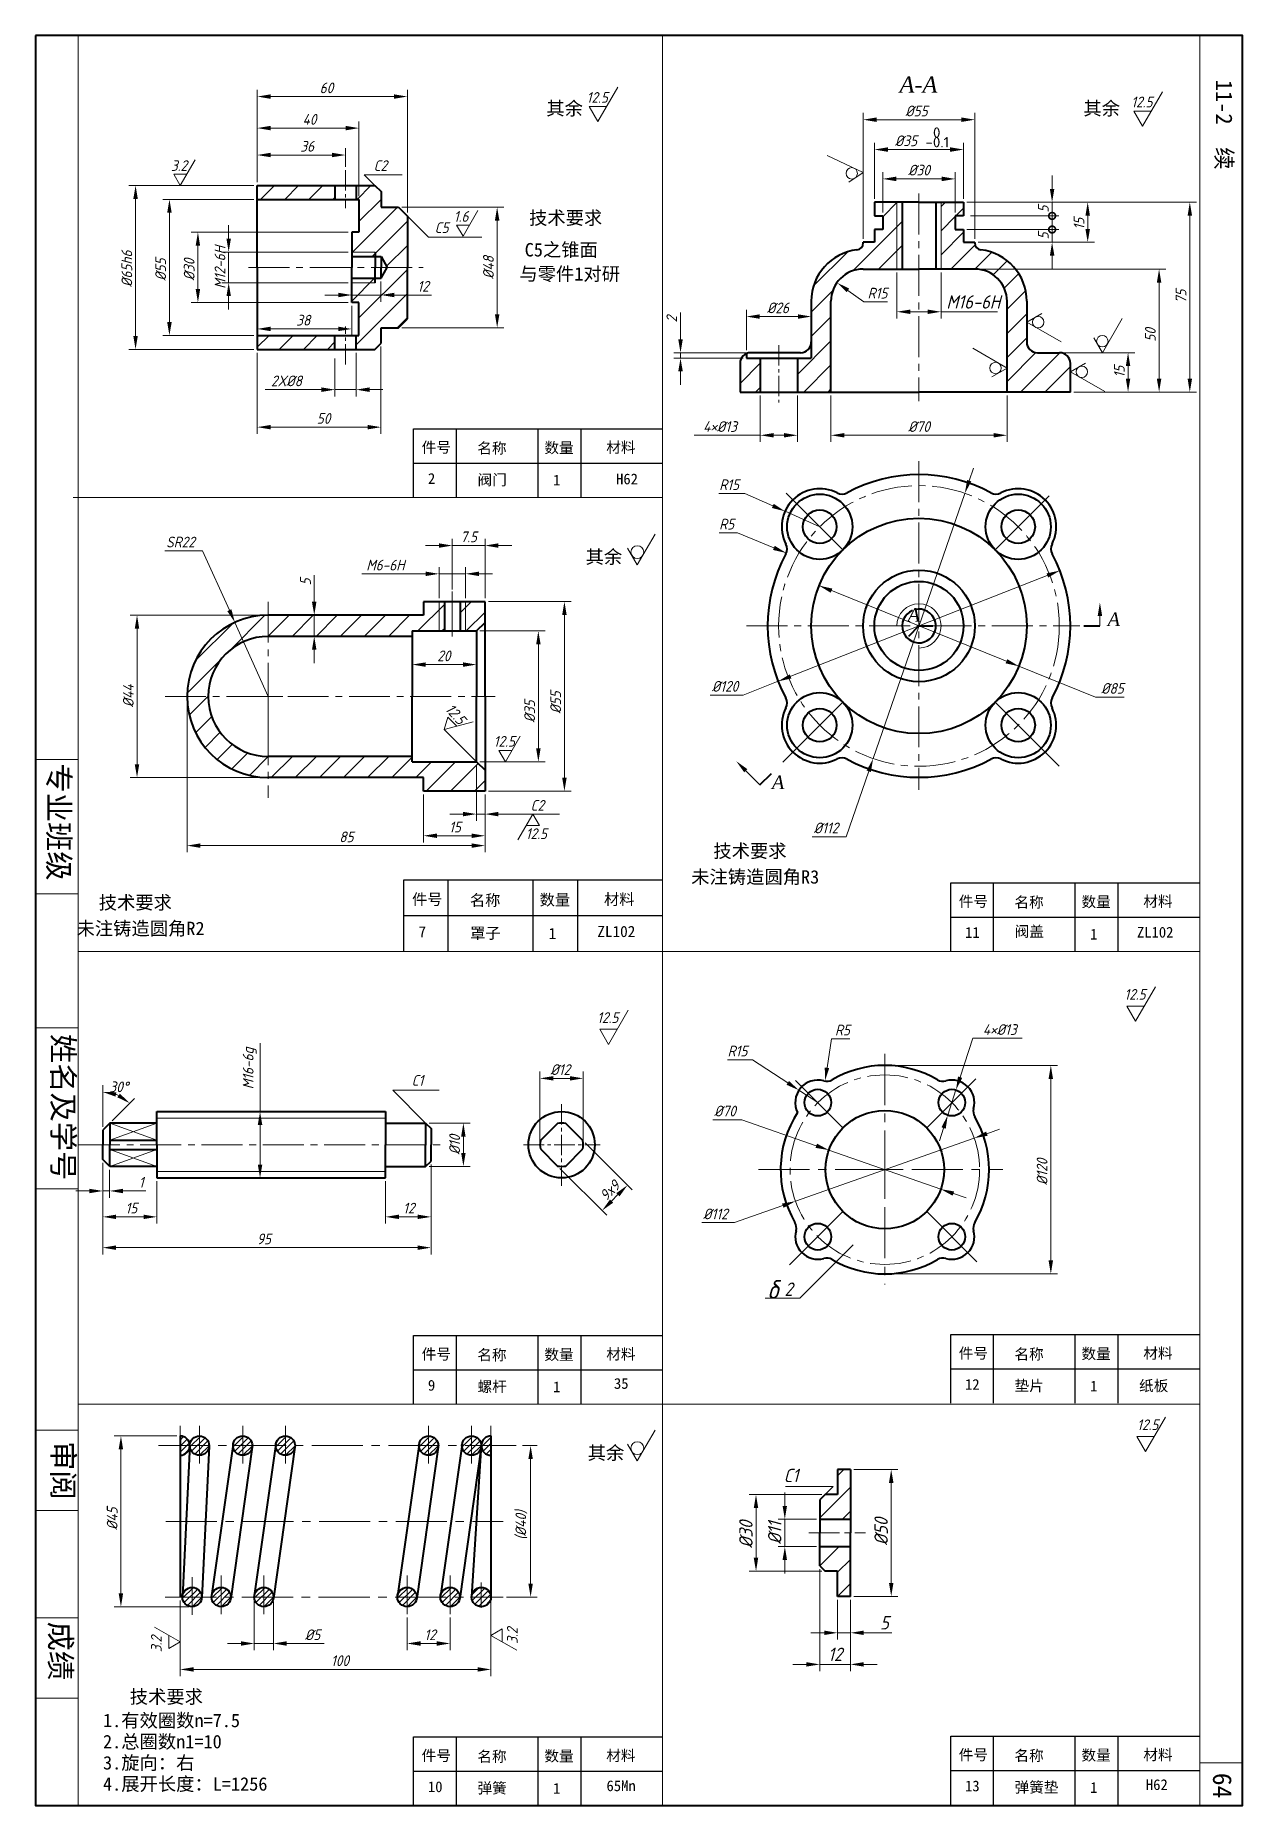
# Model space of a CAD drawing. Header units: millimetres. Extents: x 379 to 604, y 30 to 360.
import ezdxf

# ---------------------------------------------------------------- set-up
doc = ezdxf.new("R2010")
doc.units = ezdxf.units.MM
doc.header["$MEASUREMENT"] = 0
doc.linetypes.add('CENTER2', pattern=[28.575, 19.05, -3.175, 3.175, -3.175])
for name, color, linetype, lineweight in [('文字', 7, 'Continuous', 18), ('点划线', 4, 'CENTER2', 18), ('粗实线', 1, 'Continuous', 40), ('粗线', 7, 'Continuous', 40), ('细实线', 7, 'Continuous', 18), ('细线', 7, 'Continuous', 18)]:
    doc.layers.add(name, color=color, linetype=linetype, lineweight=lineweight)
doc.layers.add('结构线', color=2, linetype='Continuous')
doc.layers.add('边框', color=5, linetype='Continuous')
doc.styles.add('GCHZ', font='gbenor.shx', dxfattribs={"bigfont": 'gbcbig.shx'})
doc.styles.get("Standard").update_dxf_attribs({"font": 'SIMFANG.TTF'})
doc.styles.add('字母', font='TIMESI.TTF', dxfattribs={"height": 2.5})
doc.styles.add('数字', font='isocp.shx', dxfattribs={"oblique": 15, "height": 2.5})
doc.dimstyles.new('Cai-68$0', dxfattribs={"dimscale": 0, "dimtxt": 2.5, "dimasz": 2.5, "dimexe": 1.25, "dimexo": 0.625, "dimtad": 1, "dimdec": 3, "dimdsep": 46, "dimtxsty": '数字', "dimcen": 0, "dimclrd": 256, "dimclre": 256, "dimclrt": 256, "dimaunit": 2, "dimazin": 2, "dimtfac": 1, "dimtdec": 3, "dimtmove": 0, "dimatfit": 3, "dimfxl": 0, "dimfrac": 2, "dimlwd": -1, "dimlwe": -1, "dimarcsym": 0})
doc.dimstyles.new('Cai-68$2', dxfattribs={"dimscale": 0, "dimtxt": 2.5, "dimasz": 2.5, "dimexe": 1.25, "dimexo": 0.625, "dimtad": 1, "dimtih": 1, "dimtoh": 1, "dimdec": 3, "dimdsep": 46, "dimtxsty": '数字', "dimcen": 0, "dimclrd": 256, "dimclre": 256, "dimclrt": 256, "dimazin": 2, "dimtfac": 1, "dimtdec": 3, "dimtmove": 0, "dimatfit": 3, "dimfxl": 0, "dimlwd": -1, "dimlwe": -1, "dimarcsym": 0})
doc.dimstyles.new('Cai-68$3', dxfattribs={"dimscale": 0, "dimtxt": 2.5, "dimasz": 2.5, "dimexe": 1.25, "dimexo": 0.625, "dimtad": 1, "dimtih": 1, "dimtoh": 1, "dimdec": 3, "dimdsep": 46, "dimtxsty": '数字', "dimcen": 0, "dimclrd": 256, "dimclre": 256, "dimclrt": 256, "dimadec": 0, "dimazin": 2, "dimtfac": 1, "dimtdec": 3, "dimtmove": 0, "dimatfit": 3, "dimfxl": 0, "dimlwd": -1, "dimlwe": -1, "dimarcsym": 0})
doc.dimstyles.new('Cai-68$4', dxfattribs={"dimscale": 0, "dimtxt": 2.5, "dimasz": 2.5, "dimexe": 1.25, "dimexo": 0.625, "dimtad": 1, "dimtih": 1, "dimtoh": 1, "dimdec": 3, "dimdsep": 46, "dimtxsty": '数字', "dimcen": 0, "dimclrd": 256, "dimclre": 256, "dimclrt": 256, "dimadec": 0, "dimazin": 2, "dimtfac": 1, "dimtdec": 3, "dimtmove": 0, "dimatfit": 3, "dimfxl": 0, "dimlwd": -1, "dimlwe": -1, "dimarcsym": 0})
pattern_1 = [(45, (6.0543, 10.2749), (-0.561266, 0.561266), [])]
pattern_2 = [(45, (6.0543, 0), (-0.561266, 0.561266), [])]

msp = doc.modelspace()

# ---------------------------------------------------------------- texts
at = {"color": 0, "lineweight": 5, "char_height": 4, "attachment_point": 1, "rotation": 270}
for s, insert, width in [('{\\f仿宋_GB2312|b0|i0|c134|p49;专业班级}', (385.3788, 224.2646), 23.3701), ('{\\f仿宋_GB2312|b0|i0|c134|p49;姓名及学号}', (386.1777, 173.8356), 29.8443), ('{\\f仿宋_GB2312|b0|i0|c134|p49;审阅}', (386.1791, 97.9355), 13.7378)]:
    msp.add_mtext(s, dxfattribs=dict(at, insert=insert, width=width))
at = {"color": 0, "insert": (385.7059, 64.3015), "char_height": 4, "width": 13.2641, "attachment_point": 1, "rotation": 270}
msp.add_mtext('{\\f仿宋_GB2312|b0|i0|c134|p49;成绩}', dxfattribs=at)
at = {"layer": '文字', "color": 0, "style": '字母'}
for p in [(541.5706, 250.712), (578.8437, 249.9042), (516.2716, 219.513)]:
    msp.add_text('A', height=2.5, dxfattribs=at).set_placement(p)
at = {"layer": '文字', "color": 0, "oblique": 15}
for s, height, style, p in [('C1', 2, '数字', (449.1149, 164.1905)), ('δ', 3.5, 'GCHZ', (515.372, 124.4791)), ('C1', 2.5, '数字', (518.4645, 90.2906))]:
    msp.add_text(s, height=height, dxfattribs=dict(at, style=style)).set_placement(p)
at = {"layer": '文字', "color": 0, "insert": (553.8058, 310.3167), "char_height": 2.5, "attachment_point": 5, "style": '数字'}
msp.add_mtext('M16-6H', dxfattribs=at)
at = {"layer": '文字', "char_height": 2, "attachment_point": 5, "style": '数字'}
for s, insert in [('%%c120', (507.5334, 238.6521)), ('%%c85', (579.7414, 238.2633)), ('C2', (472.5442, 216.46)), ('%%c112', (526.3521, 212.2497))]:
    msp.add_mtext(s, dxfattribs=dict(at, insert=insert))
at = {"layer": '细实线', "color": 0}
msp.add_text('11-2  续', height=3.078, rotation=270, dxfattribs=at).set_placement((599.0221, 351.7428))
for s, p in [('其余', (474.228, 345.1403)), ('其余', (574.3316, 345.1403)), ('技术要求', (471.0151, 324.7405)), ('C5之锥面 ', (470.191, 318.7923)), (' 与零件1对研', (467.5031, 314.2992)), ('其余 ', (481.5484, 261.5458)), ('技术要求 ', (505.3595, 206.7153)), (' 未注铸造圆角R3', (499.5267, 201.8819)), ('技术要求 ', (390.7999, 197.1025)), (' 未注铸造圆角R2', (384.9672, 192.2691)), ('其余 ', (481.9308, 94.5118)), ('技术要求', (396.585, 49.0457)), ('1.有效圈数n=7.5', (391.5959, 44.625)), ('2.总圈数n1=10', (391.5959, 40.679)), ('3.旋向：右', (391.5959, 36.7331)), ('4.展开长度：L=1256', (391.5959, 32.7871))]:
    msp.add_text(s, height=2.5, dxfattribs=at).set_placement(p)
at = {"layer": '细实线', "insert": (540.0633, 352.3355), "char_height": 3, "width": 18.308386, "attachment_point": 1}
msp.add_mtext('{\\fTimes New Roman|b0|i1|c0|p18;A-A}', dxfattribs=at)
at = {"layer": '细实线', "attachment_point": 1, "style": '数字'}
for s, insert, char_height, width in [('12.5', (481.7257, 349.4318), 2, 2.214761), ('12.5', (583.2447, 348.5908), 2, 2.214761), ('3.2', (404.2522, 336.7309), 2, 2.214761), ('C2', (442.0346, 336.7309), 2, 2.214761), ('1.6', (456.9779, 327.2509), 2, 2.214761), ('C5', (453.4208, 325.1682), 2, 2.214761), ('12.5', (464.4072, 229.4012), 2, 2.214761), ('12.5', (470.3808, 212.1774), 2, 2.214761), ('12.5', (581.9582, 182.2324), 2, 2.214761), ('12.5', (483.6936, 177.9004), 2, 2.214761), ('2', (518.6068, 127.521), 2.5, 5.253403), ('12.5', (584.3286, 101.9922), 2, 2.214761)]:
    msp.add_mtext(s, dxfattribs=dict(at, insert=insert, char_height=char_height, width=width))
at = {"layer": '细实线', "char_height": 2, "attachment_point": 1, "style": '数字'}
for s, insert, width, rotation in [('12.5', (456.74, 235.6383), 2.214761, 311.844021), ('3.2', (466.8863, 60.1596), 8.87182, 90), ('3.2', (400.5378, 58.6043), 8.87182, 90)]:
    msp.add_mtext(s, dxfattribs=dict(at, insert=insert, width=width, rotation=rotation))
at = {"layer": '细线', "color": 0, "insert": (601.9808, 36.1056), "char_height": 3.5, "width": 5.5322, "attachment_point": 1, "rotation": 270}
msp.add_mtext('{\\fSimSun|b0|i0|c134|p2;64}', dxfattribs=at)
at = {"layer": '结构线', "color": 0}
for s, height, p in [('件号', 2, (450.988, 282.2087)), ('名称', 2, (461.3697, 282.045)), ('数量', 2, (473.8728, 282.1259)), ('材料', 2, (485.3989, 282.2107)), ('2', 2, (452.1615, 276.3955)), ('阀门', 2, (461.4043, 276.1541)), ('1', 2, (475.4799, 276.0937)), ('H62', 2, (487.2253, 276.3162)), ('件号', 2.08, (449.1916, 197.9042)), ('名称', 2.08, (459.9886, 197.7339)), ('数量', 2.08, (472.9919, 197.818)), ('材料', 2.08, (484.979, 197.9062)), ('件号', 2, (551.0915, 197.5712)), ('名称', 2, (561.4732, 197.4074)), ('数量', 2, (573.9763, 197.4883)), ('材料', 2, (585.5024, 197.5731)), ('7', 2.08, (450.4121, 191.8585)), ('罩子', 2.08, (460.0246, 191.6074)), ('1', 2.08, (474.6632, 191.5446)), ('ZL102', 2.08, (483.7402, 191.9185)), ('11', 2, (552.265, 191.758)), ('阀盖', 2, (561.5078, 191.9699)), ('1', 2, (575.5834, 191.4562)), ('ZL102', 2, (584.3113, 191.8157)), ('件号', 2, (551.0915, 113.3257)), ('数量', 2, (573.9763, 113.2428)), ('材料', 2, (585.5024, 113.3276)), ('件号', 2, (450.988, 113.1728)), ('名称', 2, (461.3697, 113.009)), ('数量', 2, (473.8728, 113.0899)), ('材料', 2, (485.3989, 113.1747)), ('名称', 2, (561.4732, 113.1619)), ('9', 2, (452.1615, 107.3596)), ('螺杆', 2, (461.4043, 107.1181)), ('1', 2, (475.4799, 107.0578)), ('35', 2, (486.8298, 107.6931)), ('12', 2, (552.265, 107.5125)), ('垫片', 2, (561.5078, 107.2711)), ('1', 2, (575.5834, 107.2107)), ('纸板', 2, (584.7078, 107.2711)), ('件号', 2, (450.988, 38.3257)), ('名称', 2, (461.3697, 38.1619)), ('数量', 2, (473.8728, 38.2428)), ('材料', 2, (485.3989, 38.3276)), ('件号', 2, (551.0915, 38.4786)), ('名称', 2, (561.4732, 38.3148)), ('数量', 2, (573.9763, 38.3958)), ('材料', 2, (585.5024, 38.4806)), ('10', 2, (452.1615, 32.5125)), ('弹簧', 2, (461.4043, 32.2711)), ('1', 2, (475.4799, 32.2107)), ('65Mn', 2, (485.4432, 32.6937)), ('13', 2, (552.265, 32.6654)), ('弹簧垫', 2, (561.5078, 32.424)), ('1', 2, (575.5834, 32.3636)), ('H62', 2, (585.9776, 32.9082))]:
    msp.add_text(s, height=height, dxfattribs=at).set_placement(p)

# ---------------------------------------------------------------- blocks, each defined once
blk = doc.blocks.new('*D2')
at = {"layer": 'Defpoints', "color": 0}
for p in [(437.95, 319.61), (415.02, 313.89), (437.95, 313.89)]:
    blk.add_point(p, dxfattribs=at)
at = {"layer": '文字'}
for p, q in [((415.02, 322.11), (415.02, 324.61)), ((437.32, 319.61), (413.77, 319.61)), ((415.02, 319.61), (415.02, 313.89)), ((437.32, 313.89), (413.77, 313.89)), ((415.02, 311.39), (415.02, 308.89))]:
    blk.add_line(p, q, dxfattribs=at)
for points in [[(414.61, 322.11), (415.44, 322.11), (415.02, 319.61)], [(414.61, 311.39), (415.44, 311.39), (415.02, 313.89)]]:
    blk.add_solid(points, dxfattribs=at)
at = {"layer": '文字', "insert": (413.4, 316.75), "char_height": 2, "attachment_point": 5, "rotation": 90, "style": '数字'}
blk.add_mtext('M12-6H', dxfattribs=at)
blk = doc.blocks.new('*D3')
at = {"layer": 'Defpoints', "color": 0}
for p in [(437.95, 323.3), (409.29, 310.2), (437.95, 310.2)]:
    blk.add_point(p, dxfattribs=at)
at = {"layer": '文字'}
for p, q in [((437.32, 323.3), (408.04, 323.3)), ((409.29, 320.8), (409.29, 312.7)), ((437.32, 310.2), (408.04, 310.2))]:
    blk.add_line(p, q, dxfattribs=at)
for points in [[(408.87, 320.8), (409.7, 320.8), (409.29, 323.3)], [(408.87, 312.7), (409.7, 312.7), (409.29, 310.2)]]:
    blk.add_solid(points, dxfattribs=at)
at = {"layer": '文字', "insert": (407.66, 316.34), "char_height": 2, "attachment_point": 5, "rotation": 90, "style": '数字'}
blk.add_mtext('%%c30', dxfattribs=at)
blk = doc.blocks.new('*D4')
at = {"layer": 'Defpoints', "color": 0}
for p in [(420.34, 329.44), (403.98, 304.06), (420.34, 304.06)]:
    blk.add_point(p, dxfattribs=at)
at = {"layer": '文字'}
for p, q in [((419.72, 329.44), (402.73, 329.44)), ((403.98, 326.94), (403.98, 306.56)), ((419.72, 304.06), (402.73, 304.06))]:
    blk.add_line(p, q, dxfattribs=at)
for points in [[(403.56, 326.94), (404.4, 326.94), (403.98, 329.44)], [(403.56, 306.56), (404.4, 306.56), (403.98, 304.06)]]:
    blk.add_solid(points, dxfattribs=at)
at = {"layer": '文字', "insert": (402.35, 316.34), "char_height": 2, "attachment_point": 5, "rotation": 90, "style": '数字'}
blk.add_mtext('%%c55', dxfattribs=at)
blk = doc.blocks.new('*D5')
at = {"layer": 'Defpoints', "color": 0}
for p in [(420.34, 332.03), (397.67, 301.47), (420.34, 301.47)]:
    blk.add_point(p, dxfattribs=at)
at = {"layer": '文字'}
for p, q in [((419.72, 332.03), (396.42, 332.03)), ((397.67, 329.53), (397.67, 303.97)), ((419.72, 301.47), (396.42, 301.47))]:
    blk.add_line(p, q, dxfattribs=at)
for points in [[(397.25, 329.53), (398.08, 329.53), (397.67, 332.03)], [(397.25, 303.97), (398.08, 303.97), (397.67, 301.47)]]:
    blk.add_solid(points, dxfattribs=at)
at = {"layer": '文字', "insert": (396.04, 316.49), "char_height": 2, "attachment_point": 5, "rotation": 90, "style": '数字'}
blk.add_mtext('%%c65h6', dxfattribs=at)
blk = doc.blocks.new('*D6')
at = {"layer": 'Defpoints', "color": 0}
for p in [(436.8, 337.7), (436.8, 334.88), (420.34, 332.03)]:
    blk.add_point(p, dxfattribs=at)
at = {"layer": '文字'}
for p, q in [((420.34, 332.65), (420.34, 338.95)), ((422.84, 337.7), (434.3, 337.7)), ((436.8, 335.5), (436.8, 338.95))]:
    blk.add_line(p, q, dxfattribs=at)
for points in [[(422.84, 338.12), (422.84, 337.29), (420.34, 337.7)], [(434.3, 338.12), (434.3, 337.29), (436.8, 337.7)]]:
    blk.add_solid(points, dxfattribs=at)
at = {"layer": '文字', "insert": (429.65, 339.33), "char_height": 2, "attachment_point": 5, "style": '数字'}
blk.add_mtext('36', dxfattribs=at)
blk = doc.blocks.new('*D7')
at = {"layer": 'Defpoints', "color": 0}
for p in [(439.31, 342.72), (420.34, 332.03), (439.31, 329.44)]:
    blk.add_point(p, dxfattribs=at)
at = {"layer": '文字'}
for p, q in [((420.34, 332.65), (420.34, 343.97)), ((439.31, 330.06), (439.31, 343.97)), ((422.84, 342.72), (436.81, 342.72))]:
    blk.add_line(p, q, dxfattribs=at)
for points in [[(422.84, 343.14), (422.84, 342.3), (420.34, 342.72)], [(436.81, 343.14), (436.81, 342.3), (439.31, 342.72)]]:
    blk.add_solid(points, dxfattribs=at)
at = {"layer": '文字', "insert": (430.08, 344.35), "char_height": 2, "attachment_point": 5, "style": '数字'}
blk.add_mtext('40', dxfattribs=at)
blk = doc.blocks.new('*D8')
at = {"layer": 'Defpoints', "color": 0}
for p in [(448.33, 348.6), (420.34, 332.03), (448.33, 326.33)]:
    blk.add_point(p, dxfattribs=at)
at = {"layer": '文字'}
for p, q in [((420.34, 332.65), (420.34, 349.85)), ((448.33, 326.96), (448.33, 349.85)), ((422.84, 348.6), (445.83, 348.6))]:
    blk.add_line(p, q, dxfattribs=at)
for points in [[(422.84, 349.01), (422.84, 348.18), (420.34, 348.6)], [(445.83, 349.01), (445.83, 348.18), (448.33, 348.6)]]:
    blk.add_solid(points, dxfattribs=at)
at = {"layer": '文字', "insert": (433.24, 350.22), "char_height": 2, "attachment_point": 5, "style": '数字'}
blk.add_mtext('60', dxfattribs=at)
blk = doc.blocks.new('*D9')
at = {"layer": 'Defpoints', "color": 0}
for p in [(434.82, 300.41), (438.78, 301.47), (434.82, 293.96)]:
    blk.add_point(p, dxfattribs=at)
at = {"layer": '文字'}
for p, q in [((438.78, 300.85), (438.78, 292.71)), ((434.82, 299.78), (434.82, 292.71)), ((432.32, 293.96), (421.85, 293.96)), ((438.78, 293.96), (434.82, 293.96)), ((441.28, 293.96), (443.78, 293.96))]:
    blk.add_line(p, q, dxfattribs=at)
for points in [[(432.32, 294.38), (432.32, 293.54), (434.82, 293.96)], [(441.28, 294.38), (441.28, 293.54), (438.78, 293.96)]]:
    blk.add_solid(points, dxfattribs=at)
at = {"layer": '文字', "insert": (425.79, 295.59), "char_height": 2, "attachment_point": 5, "style": '数字'}
blk.add_mtext('2X%%c8', dxfattribs=at)
blk = doc.blocks.new('*D10')
at = {"layer": 'Defpoints', "color": 0}
for p in [(420.34, 301.47), (443.41, 302.6), (443.41, 286.97)]:
    blk.add_point(p, dxfattribs=at)
at = {"layer": '文字'}
for p, q in [((420.34, 300.85), (420.34, 285.72)), ((443.41, 301.98), (443.41, 285.72)), ((422.84, 286.97), (440.91, 286.97))]:
    blk.add_line(p, q, dxfattribs=at)
for points in [[(422.84, 287.38), (422.84, 286.55), (420.34, 286.97)], [(440.91, 287.38), (440.91, 286.55), (443.41, 286.97)]]:
    blk.add_solid(points, dxfattribs=at)
at = {"layer": '文字', "insert": (432.7, 288.59), "char_height": 2, "attachment_point": 5, "style": '数字'}
blk.add_mtext('50', dxfattribs=at)
blk = doc.blocks.new('*D11')
at = {"layer": 'Defpoints', "color": 0}
for p in [(446.67, 327.99), (446.67, 305.51), (465.06, 305.51)]:
    blk.add_point(p, dxfattribs=at)
at = {"layer": '文字'}
for p, q in [((447.29, 327.99), (466.31, 327.99)), ((465.06, 325.49), (465.06, 308.01)), ((447.29, 305.51), (466.31, 305.51))]:
    blk.add_line(p, q, dxfattribs=at)
for points in [[(464.65, 325.49), (465.48, 325.49), (465.06, 327.99)], [(464.65, 308.01), (465.48, 308.01), (465.06, 305.51)]]:
    blk.add_solid(points, dxfattribs=at)
at = {"layer": '文字', "insert": (463.44, 316.73), "char_height": 2, "attachment_point": 5, "rotation": 90, "style": '数字'}
blk.add_mtext('%%c48', dxfattribs=at)
blk = doc.blocks.new('*D12')
at = {"layer": 'Defpoints', "color": 0}
for p in [(437.95, 313.89), (443.41, 314.74), (443.41, 311.6)]:
    blk.add_point(p, dxfattribs=at)
at = {"layer": '文字'}
for p, q in [((443.41, 314.11), (443.41, 310.35)), ((435.45, 311.6), (432.95, 311.6)), ((437.95, 313.27), (437.95, 310.35)), ((437.95, 311.6), (443.41, 311.6)), ((445.91, 311.6), (452.82, 311.6))]:
    blk.add_line(p, q, dxfattribs=at)
for points in [[(435.45, 312.02), (435.45, 311.19), (437.95, 311.6)], [(445.91, 312.02), (445.91, 311.19), (443.41, 311.6)]]:
    blk.add_solid(points, dxfattribs=at)
at = {"layer": '文字', "insert": (451.25, 313.23), "char_height": 2, "attachment_point": 5, "style": '数字'}
blk.add_mtext('12', dxfattribs=at)
blk = doc.blocks.new('*D15')
at = {"layer": 'Defpoints', "color": 0}
for p in [(437.95, 310.2), (420.34, 307.23), (420.34, 305.28)]:
    blk.add_point(p, dxfattribs=at)
at = {"layer": '文字'}
for p, q in [((437.95, 309.58), (437.95, 304.03)), ((420.34, 306.61), (420.34, 304.03)), ((435.45, 305.28), (422.84, 305.28))]:
    blk.add_line(p, q, dxfattribs=at)
for points in [[(422.84, 305.7), (422.84, 304.87), (420.34, 305.28)], [(435.45, 305.7), (435.45, 304.87), (437.95, 305.28)]]:
    blk.add_solid(points, dxfattribs=at)
at = {"layer": '文字', "insert": (428.92, 306.91), "char_height": 2, "attachment_point": 5, "style": '数字'}
blk.add_mtext('38', dxfattribs=at)
blk = doc.blocks.new('*D16')
at = {"layer": 'Defpoints', "color": 0}
for p in [(550.43, 333.25), (536.94, 326.35), (550.43, 326.35)]:
    blk.add_point(p, dxfattribs=at)
at = {"layer": '文字'}
for p, q in [((536.94, 326.97), (536.94, 334.5)), ((550.43, 326.97), (550.43, 334.5)), ((539.44, 333.25), (547.93, 333.25))]:
    blk.add_line(p, q, dxfattribs=at)
for points in [[(539.44, 333.67), (539.44, 332.83), (536.94, 333.25)], [(547.93, 333.67), (547.93, 332.83), (550.43, 333.25)]]:
    blk.add_solid(points, dxfattribs=at)
at = {"layer": '文字', "insert": (543.69, 334.88), "char_height": 2, "attachment_point": 5, "style": '数字'}
blk.add_mtext('%%c30', dxfattribs=at)
blk = doc.blocks.new('*D17')
at = {"layer": 'Defpoints', "color": 0}
for p in [(551.99, 338.72), (535.38, 328.89), (551.99, 328.89)]:
    blk.add_point(p, dxfattribs=at)
at = {"layer": '文字'}
for p, q in [((535.38, 329.52), (535.38, 339.97)), ((551.99, 329.52), (551.99, 339.97)), ((537.88, 338.72), (549.49, 338.72))]:
    blk.add_line(p, q, dxfattribs=at)
for points in [[(537.88, 339.14), (537.88, 338.3), (535.38, 338.72)], [(549.49, 339.14), (549.49, 338.3), (551.99, 338.72)]]:
    blk.add_solid(points, dxfattribs=at)
at = {"layer": '文字', "insert": (541.26, 340.35), "char_height": 2, "attachment_point": 5, "style": '数字'}
blk.add_mtext('%%c35', dxfattribs=at)
blk = doc.blocks.new('*D18')
at = {"layer": 'Defpoints', "color": 0}
for p in [(554.09, 344.29), (533.28, 321.43), (554.09, 321.43)]:
    blk.add_point(p, dxfattribs=at)
at = {"layer": '文字'}
for p, q in [((533.28, 322.06), (533.28, 345.54)), ((535.78, 344.29), (551.59, 344.29)), ((554.09, 322.06), (554.09, 345.54))]:
    blk.add_line(p, q, dxfattribs=at)
for points in [[(535.78, 344.7), (535.78, 343.87), (533.28, 344.29)], [(551.59, 344.7), (551.59, 343.87), (554.09, 344.29)]]:
    blk.add_solid(points, dxfattribs=at)
at = {"layer": '文字', "insert": (543.22, 345.91), "char_height": 2, "attachment_point": 5, "style": '数字'}
blk.add_mtext('%%c55', dxfattribs=at)
blk = doc.blocks.new('公差下')
at = {"layer": '文字', "style": 'GCHZ'}
blk.add_text('0', height=3, dxfattribs=at).set_placement((2.9, 3.45))
at = {"layer": '文字', "linetype": 'Continuous', "style": 'GCHZ'}
blk.add_attdef('-0.01', (1.14, 0.65), '', height=3, dxfattribs=at)
blk = doc.blocks.new('*D20')
at = {"layer": 'Defpoints', "color": 0}
for p in [(528.39, 313.92), (533.28, 310.43)]:
    blk.add_point(p, dxfattribs=at)
at = {"layer": '文字'}
for p, q in [((533.43, 310.32), (530.43, 312.46)), ((537.84, 310.32), (533.43, 310.32))]:
    blk.add_line(p, q, dxfattribs=at)
blk.add_solid([(530.67, 312.8), (530.19, 312.13), (528.39, 313.92)], dxfattribs=at)
at = {"layer": '文字', "insert": (535.95, 311.95), "char_height": 2, "attachment_point": 5, "style": '数字'}
blk.add_mtext('R15', dxfattribs=at)
blk = doc.blocks.new('*D21')
at = {"layer": 'Defpoints', "color": 0}
for p in [(527.28, 293.51), (560.09, 293.51), (560.09, 285.46)]:
    blk.add_point(p, dxfattribs=at)
at = {"layer": '文字'}
for p, q in [((527.28, 292.89), (527.28, 284.21)), ((560.09, 292.89), (560.09, 284.21)), ((529.78, 285.46), (557.59, 285.46))]:
    blk.add_line(p, q, dxfattribs=at)
for points in [[(529.78, 285.87), (529.78, 285.04), (527.28, 285.46)], [(557.59, 285.87), (557.59, 285.04), (560.09, 285.46)]]:
    blk.add_solid(points, dxfattribs=at)
at = {"layer": '文字', "insert": (543.69, 287.08), "char_height": 2, "attachment_point": 5, "style": '数字'}
blk.add_mtext('%%c70', dxfattribs=at)
blk = doc.blocks.new('*D22')
at = {"layer": 'Defpoints', "color": 0}
for p in [(514.11, 293.51), (521.02, 293.51), (521.02, 285.46)]:
    blk.add_point(p, dxfattribs=at)
at = {"layer": '文字'}
for p, q in [((514.11, 292.89), (514.11, 284.21)), ((521.02, 292.89), (521.02, 284.21)), ((514.11, 285.46), (501.81, 285.46)), ((518.52, 285.46), (516.61, 285.46))]:
    blk.add_line(p, q, dxfattribs=at)
for points in [[(516.61, 285.87), (516.61, 285.04), (514.11, 285.46)], [(518.52, 285.87), (518.52, 285.04), (521.02, 285.46)]]:
    blk.add_solid(points, dxfattribs=at)
at = {"layer": '文字', "insert": (506.59, 287.08), "char_height": 2, "attachment_point": 5, "style": '数字'}
blk.add_mtext('4×%%c13', dxfattribs=at)
blk = doc.blocks.new('*D23')
at = {"layer": 'Defpoints', "color": 0}
for p in [(523.61, 307.59), (511.52, 300.68), (523.61, 302.85)]:
    blk.add_point(p, dxfattribs=at)
at = {"layer": '文字'}
for p, q in [((511.52, 301.3), (511.52, 308.84)), ((514.02, 307.59), (521.11, 307.59)), ((523.61, 303.47), (523.61, 308.84))]:
    blk.add_line(p, q, dxfattribs=at)
for points in [[(514.02, 308.01), (514.02, 307.17), (511.52, 307.59)], [(521.11, 308.01), (521.11, 307.17), (523.61, 307.59)]]:
    blk.add_solid(points, dxfattribs=at)
at = {"layer": '文字', "insert": (517.4, 309.21), "char_height": 2, "attachment_point": 5, "style": '数字'}
blk.add_mtext('%%c26', dxfattribs=at)
blk = doc.blocks.new('*D24')
at = {"layer": 'Defpoints', "color": 0}
for p in [(512.33, 300.85), (499.24, 299.85), (511.52, 299.85)]:
    blk.add_point(p, dxfattribs=at)
at = {"layer": '文字'}
for p, q in [((499.24, 303.35), (499.24, 308.37)), ((511.71, 300.85), (497.99, 300.85)), ((499.24, 299.85), (499.24, 300.85)), ((510.89, 299.85), (497.99, 299.85)), ((499.24, 297.35), (499.24, 294.85))]:
    blk.add_line(p, q, dxfattribs=at)
for points in [[(498.82, 303.35), (499.66, 303.35), (499.24, 300.85)], [(498.82, 297.35), (499.66, 297.35), (499.24, 299.85)]]:
    blk.add_solid(points, dxfattribs=at)
at = {"layer": '文字', "insert": (497.61, 307.11), "char_height": 2, "attachment_point": 5, "rotation": 90, "style": '数字'}
blk.add_mtext('2', dxfattribs=at)
blk = doc.blocks.new('*D25')
at = {"layer": 'Defpoints', "color": 0}
for p in [(569.9, 300.85), (582.65, 300.85), (571.9, 293.51)]:
    blk.add_point(p, dxfattribs=at)
at = {"layer": '文字'}
for p, q in [((570.52, 300.85), (583.9, 300.85)), ((582.65, 296.01), (582.65, 298.35)), ((572.52, 293.51), (583.9, 293.51))]:
    blk.add_line(p, q, dxfattribs=at)
for points in [[(582.24, 298.35), (583.07, 298.35), (582.65, 300.85)], [(582.24, 296.01), (583.07, 296.01), (582.65, 293.51)]]:
    blk.add_solid(points, dxfattribs=at)
at = {"layer": '文字', "insert": (581.03, 297.3), "char_height": 2, "attachment_point": 5, "rotation": 90, "style": '数字'}
blk.add_mtext('15', dxfattribs=at)
blk = doc.blocks.new('不加工面')
at = {"layer": '文字'}
for p, q in [((0, 0), (4.62, 8)), ((-2.02, 3.5), (0, 0))]:
    blk.add_line(p, q, dxfattribs=at)
blk.add_circle((0, 2.67), 1.33, dxfattribs=at)
blk = doc.blocks.new('*D27')
at = {"layer": 'Defpoints', "color": 0}
for p in [(554.09, 316.43), (588.44, 316.43), (571.9, 293.51)]:
    blk.add_point(p, dxfattribs=at)
at = {"layer": '文字'}
for p, q in [((554.72, 316.43), (589.69, 316.43)), ((588.44, 296.01), (588.44, 313.93)), ((572.52, 293.51), (589.69, 293.51))]:
    blk.add_line(p, q, dxfattribs=at)
for points in [[(588.02, 313.93), (588.85, 313.93), (588.44, 316.43)], [(588.02, 296.01), (588.85, 296.01), (588.44, 293.51)]]:
    blk.add_solid(points, dxfattribs=at)
at = {"layer": '文字', "insert": (586.81, 304.16), "char_height": 2, "attachment_point": 5, "rotation": 90, "style": '数字'}
blk.add_mtext('50', dxfattribs=at)
blk = doc.blocks.new('_DotSmall')
at = {"color": 0, "linetype": 'ByBlock', "const_width": 0.5}
blk.add_lwpolyline([(-0.0625, 0, 1), (0.0625, 0, 1)], format="xyb", close=True, dxfattribs=at)
blk = doc.blocks.new('*D28')
at = {"layer": 'Defpoints', "color": 0}
for p in [(551.99, 328.89), (552.67, 326.35), (568.5, 326.35)]:
    blk.add_point(p, dxfattribs=at)
at = {"layer": '文字'}
for p, q in [((568.5, 331.39), (568.5, 333.89)), ((552.62, 328.89), (569.75, 328.89)), ((568.5, 328.89), (568.5, 326.35)), ((553.3, 326.35), (569.75, 326.35)), ((568.5, 326.35), (568.5, 323.85))]:
    blk.add_line(p, q, dxfattribs=at)
blk.add_solid([(568.08, 331.39), (568.92, 331.39), (568.5, 328.89)], dxfattribs=at)
at = {"layer": '文字', "xscale": 2.5, "yscale": 2.5, "zscale": 2.5, "rotation": 90}
blk.add_blockref('_DotSmall', (568.5, 326.35), dxfattribs=at)
at = {"layer": '文字', "insert": (566.87, 327.62), "char_height": 2, "attachment_point": 5, "rotation": 90, "style": '数字'}
blk.add_mtext('5', dxfattribs=at)
blk = doc.blocks.new('*D29')
at = {"layer": 'Defpoints', "color": 0}
for p in [(551.99, 323.81), (554.09, 321.43), (568.5, 321.43)]:
    blk.add_point(p, dxfattribs=at)
at = {"layer": '文字'}
for p, q in [((552.62, 323.81), (569.75, 323.81)), ((568.5, 323.81), (568.5, 326.31)), ((568.5, 323.81), (568.5, 321.43)), ((554.72, 321.43), (569.75, 321.43)), ((568.5, 318.93), (568.5, 316.43))]:
    blk.add_line(p, q, dxfattribs=at)
blk.add_solid([(568.08, 318.93), (568.92, 318.93), (568.5, 321.43)], dxfattribs=at)
at = {"layer": '文字', "xscale": 2.5, "yscale": 2.5, "zscale": 2.5, "rotation": 270}
blk.add_blockref('_DotSmall', (568.5, 323.81), dxfattribs=at)
at = {"layer": '文字', "insert": (566.87, 322.62), "char_height": 2, "attachment_point": 5, "rotation": 90, "style": '数字'}
blk.add_mtext('5', dxfattribs=at)
blk = doc.blocks.new('*D31')
at = {"layer": 'Defpoints', "color": 0}
for p in [(551.99, 328.89), (575.13, 328.89), (554.09, 321.43)]:
    blk.add_point(p, dxfattribs=at)
at = {"layer": '文字'}
for p, q in [((552.62, 328.89), (576.38, 328.89)), ((575.13, 323.93), (575.13, 326.39)), ((554.72, 321.43), (576.38, 321.43))]:
    blk.add_line(p, q, dxfattribs=at)
for points in [[(574.71, 326.39), (575.55, 326.39), (575.13, 328.89)], [(574.71, 323.93), (575.55, 323.93), (575.13, 321.43)]]:
    blk.add_solid(points, dxfattribs=at)
at = {"layer": '文字', "insert": (573.51, 324.88), "char_height": 2, "attachment_point": 5, "rotation": 90, "style": '数字'}
blk.add_mtext('15', dxfattribs=at)
blk = doc.blocks.new('*D32')
at = {"layer": 'Defpoints', "color": 0}
for p in [(551.99, 328.89), (571.9, 293.51), (594.16, 293.51)]:
    blk.add_point(p, dxfattribs=at)
at = {"layer": '文字'}
for p, q in [((552.62, 328.89), (595.41, 328.89)), ((594.16, 326.39), (594.16, 296.01)), ((572.52, 293.51), (595.41, 293.51))]:
    blk.add_line(p, q, dxfattribs=at)
for points in [[(593.75, 326.39), (594.58, 326.39), (594.16, 328.89)], [(593.75, 296.01), (594.58, 296.01), (594.16, 293.51)]]:
    blk.add_solid(points, dxfattribs=at)
at = {"layer": '文字', "insert": (592.54, 311.33), "char_height": 2, "attachment_point": 5, "rotation": 90, "style": '数字'}
blk.add_mtext('75', dxfattribs=at)
blk = doc.blocks.new('*D33')
at = {"layer": 'Defpoints', "color": 0}
for p in [(518.72, 271.28), (525.19, 268.4)]:
    blk.add_point(p, dxfattribs=at)
at = {"layer": '文字'}
for p, q in [((506.41, 274.6), (511.23, 274.6)), ((511.23, 274.6), (516.44, 272.29)), ((525.19, 268.4), (518.72, 271.28))]:
    blk.add_line(p, q, dxfattribs=at)
blk.add_solid([(516.61, 272.67), (516.27, 271.91), (518.72, 271.28)], dxfattribs=at)
at = {"layer": '文字', "insert": (508.3, 276.23), "char_height": 2, "attachment_point": 5, "style": '数字'}
blk.add_mtext('R15', dxfattribs=at)
blk = doc.blocks.new('*D34')
at = {"layer": 'Defpoints', "color": 0}
for p in [(517.11, 264.27), (518.95, 263.51)]:
    blk.add_point(p, dxfattribs=at)
at = {"layer": '文字'}
for p, q in [((506.44, 267.27), (509.85, 267.27)), ((509.85, 267.27), (516.64, 264.46))]:
    blk.add_line(p, q, dxfattribs=at)
blk.add_solid([(516.8, 264.85), (516.48, 264.08), (518.95, 263.51)], dxfattribs=at)
at = {"layer": '文字', "insert": (507.83, 268.89), "char_height": 2, "attachment_point": 5, "style": '数字'}
blk.add_mtext('R5', dxfattribs=at)
blk = doc.blocks.new('*D38')
at = {"layer": 'Defpoints', "color": 0}
for p in [(461.22, 248.97), (461.22, 224.58), (472.74, 224.58)]:
    blk.add_point(p, dxfattribs=at)
at = {"layer": '文字'}
for p, q in [((461.85, 248.97), (473.99, 248.97)), ((472.74, 246.47), (472.74, 227.08)), ((461.85, 224.58), (473.99, 224.58))]:
    blk.add_line(p, q, dxfattribs=at)
for points in [[(472.33, 246.47), (473.16, 246.47), (472.74, 248.97)], [(472.33, 227.08), (473.16, 227.08), (472.74, 224.58)]]:
    blk.add_solid(points, dxfattribs=at)
at = {"layer": '文字', "insert": (471.12, 233.97), "char_height": 2, "attachment_point": 5, "rotation": 90, "style": '数字'}
blk.add_mtext('%%c35', dxfattribs=at)
blk = doc.blocks.new('*D39')
at = {"layer": 'Defpoints', "color": 0}
for p in [(462.8, 254.44), (462.8, 219.12), (477.6, 219.12)]:
    blk.add_point(p, dxfattribs=at)
at = {"layer": '文字'}
for p, q in [((463.42, 254.44), (478.85, 254.44)), ((477.6, 251.94), (477.6, 221.62)), ((463.42, 219.12), (478.85, 219.12))]:
    blk.add_line(p, q, dxfattribs=at)
for points in [[(477.18, 251.94), (478.02, 251.94), (477.6, 254.44)], [(477.18, 221.62), (478.02, 221.62), (477.6, 219.12)]]:
    blk.add_solid(points, dxfattribs=at)
at = {"layer": '文字', "insert": (475.97, 235.64), "char_height": 2, "attachment_point": 5, "rotation": 90, "style": '数字'}
blk.add_mtext('%%c55', dxfattribs=at)
blk = doc.blocks.new('*D40')
at = {"layer": 'Defpoints', "color": 0}
for p in [(449.23, 242.71), (449.23, 241.88), (461.22, 242.01)]:
    blk.add_point(p, dxfattribs=at)
at = {"layer": '文字'}
for p, q in [((449.23, 242.5), (449.23, 243.96)), ((458.72, 242.71), (451.73, 242.71)), ((461.22, 242.64), (461.22, 243.96))]:
    blk.add_line(p, q, dxfattribs=at)
for points in [[(451.73, 243.12), (451.73, 242.29), (449.23, 242.71)], [(458.72, 243.12), (458.72, 242.29), (461.22, 242.71)]]:
    blk.add_solid(points, dxfattribs=at)
at = {"layer": '文字', "insert": (455.12, 244.33), "char_height": 2, "attachment_point": 5, "style": '数字'}
blk.add_mtext('20', dxfattribs=at)
blk = doc.blocks.new('*D41')
at = {"layer": 'Defpoints', "color": 0}
for p in [(459.17, 259.63), (454.23, 254.44), (459.17, 254.44)]:
    blk.add_point(p, dxfattribs=at)
at = {"layer": '文字'}
for p, q in [((454.23, 255.06), (454.23, 260.88)), ((459.17, 255.06), (459.17, 260.88)), ((451.73, 259.63), (439.86, 259.63)), ((459.17, 259.63), (454.23, 259.63)), ((461.67, 259.63), (464.17, 259.63))]:
    blk.add_line(p, q, dxfattribs=at)
for points in [[(451.73, 260.04), (451.73, 259.21), (454.23, 259.63)], [(461.67, 260.04), (461.67, 259.21), (459.17, 259.63)]]:
    blk.add_solid(points, dxfattribs=at)
at = {"layer": '文字', "insert": (444.23, 261.25), "char_height": 2, "attachment_point": 5, "style": '数字'}
blk.add_mtext('M6-6H', dxfattribs=at)
blk = doc.blocks.new('*D42')
at = {"layer": 'Defpoints', "color": 0}
for p in [(456.7, 264.9), (456.7, 256.07), (462.8, 254.44)]:
    blk.add_point(p, dxfattribs=at)
at = {"layer": '文字'}
for p, q in [((454.2, 264.9), (451.7, 264.9)), ((456.7, 256.7), (456.7, 266.15)), ((462.8, 264.9), (456.7, 264.9)), ((462.8, 255.06), (462.8, 266.15)), ((465.3, 264.9), (467.8, 264.9))]:
    blk.add_line(p, q, dxfattribs=at)
for points in [[(454.2, 265.31), (454.2, 264.48), (456.7, 264.9)], [(465.3, 265.31), (465.3, 264.48), (462.8, 264.9)]]:
    blk.add_solid(points, dxfattribs=at)
at = {"layer": '文字', "insert": (459.75, 266.52), "char_height": 2, "attachment_point": 5, "style": '数字'}
blk.add_mtext('7.5', dxfattribs=at)
blk = doc.blocks.new('*D43')
at = {"layer": 'Defpoints', "color": 0}
for p in [(430.83, 251.91), (430.55, 247.97), (430.97, 247.97)]:
    blk.add_point(p, dxfattribs=at)
at = {"layer": '文字'}
for p, q in [((430.97, 254.41), (430.97, 259.35)), ((430.97, 247.97), (430.97, 251.91)), ((431.45, 251.91), (432.22, 251.91)), ((431.18, 247.97), (432.22, 247.97)), ((430.97, 245.47), (430.97, 242.97))]:
    blk.add_line(p, q, dxfattribs=at)
for points in [[(430.55, 254.41), (431.38, 254.41), (430.97, 251.91)], [(430.55, 245.47), (431.38, 245.47), (430.97, 247.97)]]:
    blk.add_solid(points, dxfattribs=at)
at = {"layer": '文字', "insert": (429.34, 258.13), "char_height": 2, "attachment_point": 5, "rotation": 90, "style": '数字'}
blk.add_mtext('5', dxfattribs=at)
blk = doc.blocks.new('*D44')
at = {"layer": 'Defpoints', "color": 0}
for p in [(416.18, 250.57), (422.41, 236.78)]:
    blk.add_point(p, dxfattribs=at)
at = {"layer": '文字'}
for p, q in [((403.11, 263.93), (410.15, 263.93)), ((410.15, 263.93), (415.15, 252.85)), ((422.41, 236.78), (416.18, 250.57))]:
    blk.add_line(p, q, dxfattribs=at)
blk.add_solid([(415.53, 253.02), (414.77, 252.68), (416.18, 250.57)], dxfattribs=at)
at = {"layer": '文字', "insert": (406.03, 265.55), "char_height": 2, "attachment_point": 5, "style": '数字'}
blk.add_mtext('SR22', dxfattribs=at)
blk = doc.blocks.new('*D45')
at = {"layer": 'Defpoints', "color": 0}
for p in [(422.41, 251.91), (397.94, 221.64), (422.41, 221.64)]:
    blk.add_point(p, dxfattribs=at)
at = {"layer": '文字'}
for p, q in [((421.78, 251.91), (396.69, 251.91)), ((397.94, 249.41), (397.94, 224.14)), ((421.78, 221.64), (396.69, 221.64))]:
    blk.add_line(p, q, dxfattribs=at)
for points in [[(397.52, 249.41), (398.35, 249.41), (397.94, 251.91)], [(397.52, 224.14), (398.35, 224.14), (397.94, 221.64)]]:
    blk.add_solid(points, dxfattribs=at)
at = {"layer": '文字', "insert": (396.31, 236.88), "char_height": 2, "attachment_point": 5, "rotation": 90, "style": '数字'}
blk.add_mtext('%%c44', dxfattribs=at)
blk = doc.blocks.new('*D47')
at = {"layer": 'Defpoints', "color": 0}
for p in [(451.33, 219.12), (462.8, 219.12), (451.33, 210.8)]:
    blk.add_point(p, dxfattribs=at)
at = {"layer": '文字'}
for p, q in [((451.33, 218.49), (451.33, 209.55)), ((462.8, 218.49), (462.8, 209.55)), ((460.3, 210.8), (453.83, 210.8))]:
    blk.add_line(p, q, dxfattribs=at)
for points in [[(453.83, 211.21), (453.83, 210.38), (451.33, 210.8)], [(460.3, 211.21), (460.3, 210.38), (462.8, 210.8)]]:
    blk.add_solid(points, dxfattribs=at)
at = {"layer": '文字', "insert": (457.2, 212.42), "char_height": 2, "attachment_point": 5, "style": '数字'}
blk.add_mtext('15', dxfattribs=at)
blk = doc.blocks.new('*D48')
at = {"layer": 'Defpoints', "color": 0}
for p in [(407.27, 236.78), (462.8, 219.12), (407.27, 208.96)]:
    blk.add_point(p, dxfattribs=at)
at = {"layer": '文字'}
for p, q in [((407.27, 236.15), (407.27, 207.71)), ((462.8, 218.49), (462.8, 207.71)), ((460.3, 208.96), (409.77, 208.96))]:
    blk.add_line(p, q, dxfattribs=at)
for points in [[(409.77, 209.38), (409.77, 208.54), (407.27, 208.96)], [(460.3, 209.38), (460.3, 208.54), (462.8, 208.96)]]:
    blk.add_solid(points, dxfattribs=at)
at = {"layer": '文字', "insert": (436.96, 210.59), "char_height": 2, "attachment_point": 5, "style": '数字'}
blk.add_mtext('85', dxfattribs=at)
blk = doc.blocks.new('*D50')
at = {"layer": 'Defpoints', "color": 0}
for p in [(391.55, 150.45), (401.65, 147), (401.65, 139.75)]:
    blk.add_point(p, dxfattribs=at)
at = {"layer": '文字'}
for p, q in [((391.55, 149.83), (391.55, 138.5)), ((401.65, 146.38), (401.65, 138.5)), ((394.05, 139.75), (399.15, 139.75))]:
    blk.add_line(p, q, dxfattribs=at)
for points in [[(394.05, 140.17), (394.05, 139.34), (391.55, 139.75)], [(399.15, 140.17), (399.15, 139.34), (401.65, 139.75)]]:
    blk.add_solid(points, dxfattribs=at)
at = {"layer": '文字', "insert": (396.88, 141.38), "char_height": 2, "attachment_point": 5, "style": '数字'}
blk.add_mtext('15', dxfattribs=at)
blk = doc.blocks.new('*D51')
at = {"layer": 'Defpoints', "color": 0}
for p in [(452.74, 150.16), (444.26, 147), (444.26, 139.75)]:
    blk.add_point(p, dxfattribs=at)
at = {"layer": '文字'}
for p, q in [((452.74, 149.53), (452.74, 138.5)), ((444.26, 146.38), (444.26, 138.5)), ((450.24, 139.75), (446.76, 139.75))]:
    blk.add_line(p, q, dxfattribs=at)
for points in [[(446.76, 140.17), (446.76, 139.34), (444.26, 139.75)], [(450.24, 140.17), (450.24, 139.34), (452.74, 139.75)]]:
    blk.add_solid(points, dxfattribs=at)
at = {"layer": '文字', "insert": (448.59, 141.38), "char_height": 2, "attachment_point": 5, "style": '数字'}
blk.add_mtext('12', dxfattribs=at)
blk = doc.blocks.new('*D52')
at = {"layer": 'Defpoints', "color": 0}
for p in [(391.55, 150.45), (452.74, 150.16), (391.55, 134.01)]:
    blk.add_point(p, dxfattribs=at)
at = {"layer": '文字'}
for p, q in [((391.55, 149.83), (391.55, 132.76)), ((452.74, 149.53), (452.74, 132.76)), ((450.24, 134.01), (394.05, 134.01))]:
    blk.add_line(p, q, dxfattribs=at)
for points in [[(394.05, 134.43), (394.05, 133.59), (391.55, 134.01)], [(450.24, 134.43), (450.24, 133.59), (452.74, 134.01)]]:
    blk.add_solid(points, dxfattribs=at)
at = {"layer": '文字', "insert": (421.59, 135.64), "char_height": 2, "attachment_point": 5, "style": '数字'}
blk.add_mtext('95', dxfattribs=at)
blk = doc.blocks.new('*D53')
at = {"layer": 'Defpoints', "color": 0}
for p in [(420.87, 159.38), (424.61, 159.38), (424.61, 147)]:
    blk.add_point(p, dxfattribs=at)
at = {"layer": '文字'}
for p, q in [((420.87, 159.38), (420.87, 172.11)), ((423.98, 159.38), (419.62, 159.38)), ((420.87, 149.5), (420.87, 156.88)), ((423.98, 147), (419.62, 147))]:
    blk.add_line(p, q, dxfattribs=at)
for points in [[(420.45, 156.88), (421.29, 156.88), (420.87, 159.38)], [(420.45, 149.5), (421.29, 149.5), (420.87, 147)]]:
    blk.add_solid(points, dxfattribs=at)
at = {"layer": '文字', "insert": (418.96, 167.43), "char_height": 2, "attachment_point": 5, "rotation": 90, "style": '数字'}
blk.add_mtext('M16-6g', dxfattribs=at)
blk = doc.blocks.new('*D54')
at = {"layer": 'Defpoints', "color": 0}
for p in [(451.74, 157.23), (451.74, 149.16), (458.77, 149.16)]:
    blk.add_point(p, dxfattribs=at)
at = {"layer": '文字'}
for p, q in [((452.36, 157.23), (460.02, 157.23)), ((458.77, 154.73), (458.77, 151.66)), ((452.36, 149.16), (460.02, 149.16))]:
    blk.add_line(p, q, dxfattribs=at)
for points in [[(458.35, 154.73), (459.18, 154.73), (458.77, 157.23)], [(458.35, 151.66), (459.18, 151.66), (458.77, 149.16)]]:
    blk.add_solid(points, dxfattribs=at)
at = {"layer": '文字', "insert": (457.14, 153.19), "char_height": 2, "attachment_point": 5, "rotation": 90, "style": '数字'}
blk.add_mtext('%%c10', dxfattribs=at)
blk = doc.blocks.new('*D55')
at = {"layer": 'Defpoints', "color": 0}
for p in [(393.39, 162.78), (391.55, 155.94), (391.55, 155.94), (392.84, 157.23), (391.55, 153.19)]:
    blk.add_point(p, dxfattribs=at)
at = {"layer": '文字'}
for p, q in [((391.55, 156.56), (391.55, 164.28)), ((393.29, 157.67), (397.45, 161.83))]:
    blk.add_line(p, q, dxfattribs=at)
blk.add_arc((391.55, 155.94), 7.09, 65.3097, 69.6903, dxfattribs=at)
for points in [[(393.94, 162.17), (394.09, 162.99), (391.55, 163.03)], [(394.75, 162.72), (394.27, 162.04), (396.56, 160.95)]]:
    blk.add_solid(points, dxfattribs=at)
at = {"layer": '文字', "insert": (394.55, 163.99), "char_height": 2, "attachment_point": 5, "style": '数字'}
blk.add_mtext('30%%d', dxfattribs=at)
blk = doc.blocks.new('*D56')
at = {"layer": 'Defpoints', "color": 0}
for p in [(391.55, 150.45), (392.84, 149.16), (391.55, 144.58)]:
    blk.add_point(p, dxfattribs=at)
at = {"layer": '文字'}
for p, q in [((391.55, 149.83), (391.55, 143.33)), ((392.84, 148.53), (392.84, 143.33)), ((389.05, 144.58), (386.55, 144.58)), ((391.55, 144.58), (392.84, 144.58)), ((395.34, 144.58), (399.6, 144.58))]:
    blk.add_line(p, q, dxfattribs=at)
for points in [[(389.05, 144.99), (389.05, 144.16), (391.55, 144.58)], [(395.34, 144.99), (395.34, 144.16), (392.84, 144.58)]]:
    blk.add_solid(points, dxfattribs=at)
at = {"layer": '文字', "insert": (398.72, 146.2), "char_height": 2, "attachment_point": 5, "style": '数字'}
blk.add_mtext('1', dxfattribs=at)
blk = doc.blocks.new('*D57')
at = {"layer": 'Defpoints', "color": 0}
for p in [(481.04, 153.97), (476.3, 149.23), (484.62, 140.92)]:
    blk.add_point(p, dxfattribs=at)
at = {"layer": '文字'}
for p, q in [((481.48, 153.53), (490.24, 144.77)), ((476.75, 148.79), (485.5, 140.04)), ((487.58, 143.89), (486.38, 142.69))]:
    blk.add_line(p, q, dxfattribs=at)
for points in [[(487.29, 144.18), (487.88, 143.59), (489.35, 145.65)], [(486.09, 142.98), (486.68, 142.39), (484.62, 140.92)]]:
    blk.add_solid(points, dxfattribs=at)
at = {"layer": '文字', "insert": (486.05, 144.65), "char_height": 2, "attachment_point": 5, "rotation": 45, "style": '数字'}
blk.add_mtext('9x9', dxfattribs=at)
blk = doc.blocks.new('*D58')
at = {"layer": 'Defpoints', "color": 0}
for p in [(481.11, 165.57), (473.04, 153.19), (481.11, 153.19)]:
    blk.add_point(p, dxfattribs=at)
at = {"layer": '文字'}
for p, q in [((473.04, 153.82), (473.04, 166.82)), ((475.54, 165.57), (478.61, 165.57)), ((481.11, 153.82), (481.11, 166.82))]:
    blk.add_line(p, q, dxfattribs=at)
for points in [[(475.54, 165.99), (475.54, 165.16), (473.04, 165.57)], [(478.61, 165.99), (478.61, 165.16), (481.11, 165.57)]]:
    blk.add_solid(points, dxfattribs=at)
at = {"layer": '文字', "insert": (476.82, 167.2), "char_height": 2, "attachment_point": 5, "style": '数字'}
blk.add_mtext('%%c12', dxfattribs=at)
blk = doc.blocks.new('*D59')
at = {"layer": 'Defpoints', "color": 0}
for p in [(526.16, 165.06), (526.47, 167.03)]:
    blk.add_point(p, dxfattribs=at)
at = {"layer": '文字'}
for p, q in [((527.4, 172.96), (526.55, 167.52)), ((530.81, 172.96), (527.4, 172.96))]:
    blk.add_line(p, q, dxfattribs=at)
blk.add_solid([(526.13, 167.59), (526.96, 167.46), (526.16, 165.06)], dxfattribs=at)
at = {"layer": '文字', "insert": (529.42, 174.58), "char_height": 2, "attachment_point": 5, "style": '数字'}
blk.add_mtext('R5', dxfattribs=at)
blk = doc.blocks.new('*D60')
at = {"layer": 'Defpoints', "color": 0}
for p in [(521.31, 163.36), (524.83, 161.05)]:
    blk.add_point(p, dxfattribs=at)
at = {"layer": '文字'}
for p, q in [((507.97, 169.05), (512.66, 169.05)), ((512.66, 169.05), (519.22, 164.73)), ((524.83, 161.05), (521.31, 163.36))]:
    blk.add_line(p, q, dxfattribs=at)
blk.add_solid([(519.45, 165.08), (518.99, 164.38), (521.31, 163.36)], dxfattribs=at)
at = {"layer": '文字', "insert": (509.86, 170.67), "char_height": 2, "attachment_point": 5, "style": '数字'}
blk.add_mtext('R15', dxfattribs=at)
blk = doc.blocks.new('*D61')
at = {"layer": 'Defpoints', "color": 0}
for p in [(550.58, 163.41), (549.04, 158.68)]:
    blk.add_point(p, dxfattribs=at)
at = {"layer": '文字'}
for p, q in [((553.73, 173.04), (551.36, 165.78)), ((562.9, 173.04), (553.73, 173.04)), ((549.04, 158.68), (550.58, 163.41)), ((548.27, 156.31), (547.49, 153.93))]:
    blk.add_line(p, q, dxfattribs=at)
for points in [[(550.96, 165.91), (551.75, 165.65), (550.58, 163.41)], [(547.87, 156.44), (548.67, 156.18), (549.04, 158.68)]]:
    blk.add_solid(points, dxfattribs=at)
at = {"layer": '文字', "insert": (558.74, 174.67), "char_height": 2, "attachment_point": 5, "style": '数字'}
blk.add_mtext('4×%%c13', dxfattribs=at)
blk = doc.blocks.new('*D62')
at = {"layer": 'Defpoints', "color": 0}
for p in [(537.32, 167.98), (537.32, 129.12), (568.26, 129.12)]:
    blk.add_point(p, dxfattribs=at)
at = {"layer": '文字'}
for p, q in [((537.94, 167.98), (569.51, 167.98)), ((568.26, 165.48), (568.26, 131.62)), ((537.94, 129.12), (569.51, 129.12))]:
    blk.add_line(p, q, dxfattribs=at)
for points in [[(567.84, 165.48), (568.67, 165.48), (568.26, 167.98)], [(567.84, 131.62), (568.67, 131.62), (568.26, 129.12)]]:
    blk.add_solid(points, dxfattribs=at)
at = {"layer": '文字', "insert": (566.63, 148.13), "char_height": 2, "attachment_point": 5, "rotation": 90, "style": '数字'}
blk.add_mtext('%%c120', dxfattribs=at)
blk = doc.blocks.new('*D63')
at = {"layer": 'Defpoints', "color": 0}
for p in [(553.98, 154.43), (520.66, 142.67)]:
    blk.add_point(p, dxfattribs=at)
at = {"layer": '文字'}
for p, q in [((556.34, 155.26), (558.7, 156.1)), ((553.98, 154.43), (520.66, 142.67)), ((503.19, 138.67), (509.33, 138.67)), ((509.33, 138.67), (518.3, 141.84))]:
    blk.add_line(p, q, dxfattribs=at)
for points in [[(556.2, 155.66), (556.48, 154.87), (553.98, 154.43)], [(518.16, 142.23), (518.44, 141.44), (520.66, 142.67)]]:
    blk.add_solid(points, dxfattribs=at)
at = {"layer": '文字', "insert": (505.75, 140.3), "char_height": 2, "attachment_point": 5, "style": '数字'}
blk.add_mtext('%%c112', dxfattribs=at)
blk = doc.blocks.new('*D64')
at = {"layer": 'Defpoints', "color": 0}
for p in [(526.9, 152.19), (547.73, 144.92)]:
    blk.add_point(p, dxfattribs=at)
at = {"layer": '文字'}
for p, q in [((505.28, 157.86), (510.66, 157.86)), ((510.66, 157.86), (524.54, 153.01)), ((547.73, 144.92), (526.9, 152.19)), ((550.09, 144.09), (552.46, 143.27))]:
    blk.add_line(p, q, dxfattribs=at)
for points in [[(524.68, 153.4), (524.41, 152.62), (526.9, 152.19)], [(550.23, 144.49), (549.96, 143.7), (547.73, 144.92)]]:
    blk.add_solid(points, dxfattribs=at)
at = {"layer": '文字', "insert": (507.53, 159.48), "char_height": 2, "attachment_point": 5, "style": '数字'}
blk.add_mtext('%%c70', dxfattribs=at)
blk = doc.blocks.new('*D65')
at = {"layer": 'Defpoints', "color": 0}
for p in [(530.9, 92.65), (530.9, 69.01), (538.51, 69.01)]:
    blk.add_point(p, dxfattribs=at)
at = {"layer": '文字'}
for p, q in [((531.52, 92.65), (539.76, 92.65)), ((538.51, 90.15), (538.51, 71.51)), ((531.52, 69.01), (539.76, 69.01))]:
    blk.add_line(p, q, dxfattribs=at)
for points in [[(538.09, 90.15), (538.93, 90.15), (538.51, 92.65)], [(538.09, 71.51), (538.93, 71.51), (538.51, 69.01)]]:
    blk.add_solid(points, dxfattribs=at)
at = {"layer": '文字', "insert": (536.63, 81.07), "char_height": 2.5, "attachment_point": 5, "rotation": 90, "style": '数字'}
blk.add_mtext('%%c50', dxfattribs=at)
blk = doc.blocks.new('*D66')
at = {"layer": 'Defpoints', "color": 0}
for p in [(525.2, 83.38), (518.68, 78.28), (525.2, 78.28)]:
    blk.add_point(p, dxfattribs=at)
at = {"layer": '文字'}
for p, q in [((518.68, 85.88), (518.68, 88.38)), ((524.57, 83.38), (517.43, 83.38)), ((518.68, 83.38), (518.68, 78.28)), ((524.57, 78.28), (517.43, 78.28)), ((518.68, 75.78), (518.68, 73.28))]:
    blk.add_line(p, q, dxfattribs=at)
for points in [[(518.26, 85.88), (519.09, 85.88), (518.68, 83.38)], [(518.26, 75.78), (519.09, 75.78), (518.68, 78.28)]]:
    blk.add_solid(points, dxfattribs=at)
at = {"layer": '文字', "insert": (516.8, 80.83), "char_height": 2.5, "attachment_point": 5, "rotation": 90, "style": '数字'}
blk.add_mtext('%%c11', dxfattribs=at)
blk = doc.blocks.new('*D67')
at = {"layer": 'Defpoints', "color": 0}
for p in [(526.2, 87.97), (513.31, 73.69), (526.2, 73.69)]:
    blk.add_point(p, dxfattribs=at)
at = {"layer": '文字'}
for p, q in [((525.57, 87.97), (512.06, 87.97)), ((513.31, 85.47), (513.31, 76.19)), ((525.57, 73.69), (512.06, 73.69))]:
    blk.add_line(p, q, dxfattribs=at)
for points in [[(512.89, 85.47), (513.72, 85.47), (513.31, 87.97)], [(512.89, 76.19), (513.72, 76.19), (513.31, 73.69)]]:
    blk.add_solid(points, dxfattribs=at)
at = {"layer": '文字', "insert": (511.43, 80.55), "char_height": 2.5, "attachment_point": 5, "rotation": 90, "style": '数字'}
blk.add_mtext('%%c30', dxfattribs=at)
blk = doc.blocks.new('*D68')
at = {"layer": 'Defpoints', "color": 0}
for p in [(528.52, 69.01), (530.9, 69.01), (528.52, 62.21)]:
    blk.add_point(p, dxfattribs=at)
at = {"layer": '文字'}
for p, q in [((528.52, 68.38), (528.52, 60.96)), ((530.9, 68.38), (530.9, 60.96)), ((526.02, 62.21), (523.52, 62.21)), ((528.52, 62.21), (530.9, 62.21)), ((533.4, 62.21), (538.63, 62.21))]:
    blk.add_line(p, q, dxfattribs=at)
for points in [[(526.02, 62.63), (526.02, 61.8), (528.52, 62.21)], [(533.4, 62.63), (533.4, 61.8), (530.9, 62.21)]]:
    blk.add_solid(points, dxfattribs=at)
at = {"layer": '文字', "insert": (537.26, 64.09), "char_height": 2.5, "attachment_point": 5, "style": '数字'}
blk.add_mtext('5', dxfattribs=at)
blk = doc.blocks.new('*D69')
at = {"layer": 'Defpoints', "color": 0}
for p in [(525.2, 74.71), (530.9, 69.01), (525.2, 56.32)]:
    blk.add_point(p, dxfattribs=at)
at = {"layer": '文字'}
for p, q in [((525.2, 74.09), (525.2, 55.07)), ((530.9, 68.38), (530.9, 55.07)), ((522.7, 56.32), (520.2, 56.32)), ((530.9, 56.32), (525.2, 56.32)), ((533.4, 56.32), (535.9, 56.32))]:
    blk.add_line(p, q, dxfattribs=at)
for points in [[(522.7, 56.74), (522.7, 55.91), (525.2, 56.32)], [(533.4, 56.74), (533.4, 55.91), (530.9, 56.32)]]:
    blk.add_solid(points, dxfattribs=at)
at = {"layer": '文字', "insert": (528.05, 58.2), "char_height": 2.5, "attachment_point": 5, "style": '数字'}
blk.add_mtext('12', dxfattribs=at)
blk = doc.blocks.new('*D70')
at = {"layer": 'Defpoints', "color": 0}
for p in [(405.97, 98.91), (394.94, 67.07), (408.21, 67.07)]:
    blk.add_point(p, dxfattribs=at)
at = {"layer": '文字'}
for p, q in [((405.35, 98.91), (393.69, 98.91)), ((394.94, 96.41), (394.94, 69.57)), ((407.59, 67.07), (393.69, 67.07))]:
    blk.add_line(p, q, dxfattribs=at)
for points in [[(394.52, 96.41), (395.35, 96.41), (394.94, 98.91)], [(394.52, 69.57), (395.35, 69.57), (394.94, 67.07)]]:
    blk.add_solid(points, dxfattribs=at)
at = {"layer": '文字', "insert": (393.31, 83.49), "char_height": 2, "attachment_point": 5, "rotation": 90, "style": '数字'}
blk.add_mtext('%%c45', dxfattribs=at)
blk = doc.blocks.new('*D71')
at = {"layer": 'Defpoints', "color": 0}
for p in [(419.79, 68.64), (423.36, 68.62), (423.36, 60.22)]:
    blk.add_point(p, dxfattribs=at)
at = {"layer": '文字'}
for p, q in [((419.79, 68.02), (419.79, 58.97)), ((423.36, 67.99), (423.36, 58.97)), ((417.29, 60.22), (414.79, 60.22)), ((419.79, 60.22), (423.36, 60.22)), ((425.86, 60.22), (432.8, 60.22))]:
    blk.add_line(p, q, dxfattribs=at)
for points in [[(417.29, 60.64), (417.29, 59.8), (419.79, 60.22)], [(425.86, 60.64), (425.86, 59.8), (423.36, 60.22)]]:
    blk.add_solid(points, dxfattribs=at)
at = {"layer": '文字', "insert": (430.66, 61.84), "char_height": 2, "attachment_point": 5, "style": '数字'}
blk.add_mtext('%%c5', dxfattribs=at)
blk = doc.blocks.new('*D72')
at = {"layer": 'Defpoints', "color": 0}
for p in [(469.15, 97.1), (466.2, 68.87), (471.3, 68.87)]:
    blk.add_point(p, dxfattribs=at)
at = {"layer": '文字'}
for p, q in [((469.78, 97.1), (472.55, 97.1)), ((471.3, 94.6), (471.3, 71.37)), ((466.82, 68.87), (472.55, 68.87))]:
    blk.add_line(p, q, dxfattribs=at)
for points in [[(470.88, 94.6), (471.71, 94.6), (471.3, 97.1)], [(470.88, 71.37), (471.71, 71.37), (471.3, 68.87)]]:
    blk.add_solid(points, dxfattribs=at)
at = {"layer": '文字', "insert": (469.57, 82.28), "char_height": 2, "attachment_point": 5, "rotation": 90, "style": '数字'}
blk.add_mtext('(%%c40)', dxfattribs=at)
blk = doc.blocks.new('*D73')
at = {"layer": 'Defpoints', "color": 0}
for p in [(448.28, 65.67), (456.3, 65.67), (456.3, 60.22)]:
    blk.add_point(p, dxfattribs=at)
at = {"layer": '文字'}
for p, q in [((448.28, 65.04), (448.28, 58.97)), ((456.3, 65.04), (456.3, 58.97)), ((450.78, 60.22), (453.8, 60.22))]:
    blk.add_line(p, q, dxfattribs=at)
for points in [[(450.78, 60.64), (450.78, 59.8), (448.28, 60.22)], [(453.8, 60.64), (453.8, 59.8), (456.3, 60.22)]]:
    blk.add_solid(points, dxfattribs=at)
at = {"layer": '文字', "insert": (452.55, 61.84), "char_height": 2, "attachment_point": 5, "style": '数字'}
blk.add_mtext('12', dxfattribs=at)
blk = doc.blocks.new('*D74')
at = {"layer": 'Defpoints', "color": 0}
for p in [(405.97, 68.87), (463.91, 68.87), (405.97, 55.38)]:
    blk.add_point(p, dxfattribs=at)
at = {"layer": '文字'}
for p, q in [((405.97, 68.25), (405.97, 54.13)), ((463.91, 68.25), (463.91, 54.13)), ((461.41, 55.38), (408.47, 55.38))]:
    blk.add_line(p, q, dxfattribs=at)
for points in [[(408.47, 55.8), (408.47, 54.97), (405.97, 55.38)], [(461.41, 55.8), (461.41, 54.97), (463.91, 55.38)]]:
    blk.add_solid(points, dxfattribs=at)
at = {"layer": '文字', "insert": (435.76, 57.01), "char_height": 2, "attachment_point": 5, "style": '数字'}
blk.add_mtext('100', dxfattribs=at)

# ---------------------------------------------------------------- dimensions: what is measured, and where the dimension line sits
at = {"layer": '文字', "color": 0}
for base, p1, p2, text, picture, middle in [((448.3293, 348.5976), (420.3443, 332.0288), (448.3293, 326.3313), '60', '*D8', (433.2358, 348.5976)), ((554.0929, 344.2863), (533.2774, 321.4324), (554.0929, 321.4324), '%%c55', '*D18', (543.2171, 344.2863)), ((439.3069, 342.7213), (420.3443, 332.0288), (439.3069, 329.4369), '40', '*D7', (430.0804, 342.7213)), ((436.8014, 337.7049), (420.3443, 332.0288), (436.8014, 334.8792), '36', '*D6', (429.6501, 337.7049)), ((551.9907, 338.7212), (535.3796, 328.8906), (551.9907, 328.8906), '%%c35', '*D17', (541.2604, 338.7212)), ((550.4324, 333.2505), (536.9379, 326.3499), (550.4324, 326.3499), '%%c30', '*D16', (543.6851, 333.2505)), ((443.4149, 311.6023), (437.9497, 313.8944), (443.4149, 314.739), '12', '*D12', (451.2495, 311.6023)), ((420.3443, 305.2828), (437.9497, 310.2008), (420.3443, 307.234), '38', '*D15', (428.9249, 305.2828)), ((523.6073, 307.5896), (511.5152, 300.6761), (523.6073, 302.8496), '%%c26', '*D23', (517.4002, 307.5896)), ((443.4149, 286.9666), (420.3443, 301.4715), (443.4149, 302.6042), '50', '*D10', (432.7039, 286.9666)), ((434.8179, 293.9609), (438.7849, 301.4715), (434.8179, 300.4085), '2X%%c8', '*D9', (425.7861, 293.9609)), ((521.0166, 285.4583), (514.1081, 293.5144), (521.0166, 293.5144), '4×%%c13', '*D22', (506.5894, 285.4583)), ((560.0929, 285.4583), (527.2774, 293.5144), (560.0929, 293.5144), '%%c70', '*D21', (543.6851, 285.4583)), ((456.6976, 264.898), (462.7983, 254.4357), (456.6976, 256.0704), '7.5', '*D42', (459.748, 264.898)), ((459.1702, 259.6279), (454.2251, 254.4357), (459.1702, 254.4357), 'M6-6H', '*D41', (444.2251, 259.6279)), ((449.2295, 242.7081), (461.2206, 242.0146), (449.2295, 241.8759), '20', '*D40', (455.1166, 242.7081)), ((407.2715, 208.9614), (462.7983, 219.1185), (407.2715, 236.7771), '85', '*D48', (436.9628, 208.9614)), ((451.3332, 210.7975), (462.7983, 219.1185), (451.3332, 219.1185), '15', '*D47', (457.1977, 210.7975)), ((481.1139, 165.5737), (473.0415, 153.1932), (481.1139, 153.1932), '%%c12', '*D58', (476.8193, 165.5737)), ((391.5507, 144.5755), (392.8445, 149.157), (391.5507, 150.4508), '1', '*D56', (398.7231, 144.5755)), ((401.6523, 139.7527), (391.5507, 150.4508), (401.6523, 147.0043), '15', '*D50', (396.8809, 139.7527)), ((391.5507, 134.0108), (452.7374, 150.157), (391.5507, 150.4508), '95', '*D52', (421.5884, 134.0108)), ((444.2554, 139.7527), (452.7374, 150.157), (444.2554, 147.0043), '12', '*D51', (448.5944, 139.7527)), ((525.1984, 56.3237), (530.8996, 69.0094), (525.1984, 74.7105), '12', '*D69', (528.049, 56.3237)), ((405.9747, 55.3835), (463.9059, 68.8723), (405.9747, 68.8723), '100', '*D74', (435.7624, 55.3835)), ((423.3627, 60.2188), (419.7916, 68.6449), (423.3627, 68.6191), '%%c5', '*D71', (430.6645, 60.2188)), ((528.517, 62.2118), (530.8996, 69.0094), (528.517, 69.0094), '5', '*D68', (537.2636, 62.2118)), ((456.2958, 60.2188), (448.2814, 65.6693), (456.2958, 65.6693), '12', '*D73', (452.5464, 60.2188))]:
    dim = msp.add_linear_dim(base=base, p1=p1, p2=p2, text=text, dimstyle='Cai-68$0', override={"dimscale": 1}, dxfattribs=at)
    dim.commit()
    dim.dimension.update_dxf_attribs({"geometry": picture, "text_midpoint": middle, "dimtype": 160})
for base, p1, p2, angle, text, override, picture, middle, dimtype in [((568.4987, 326.3499), (551.9907, 328.8906), (552.6714, 326.3499), 90, '5', {"dimscale": 1, "dimblk2": 'DotSmall', "dimsah": 1}, '*D28', (568.4987, 327.6202), 160), ((397.6677, 301.4715), (420.3443, 332.0288), (420.3443, 301.4715), 90, '%%c65h6', {"dimscale": 1}, '*D5', (397.6677, 316.4855), 160), ((403.9784, 304.0634), (420.3443, 329.4369), (420.3443, 304.0634), 90, '%%c55', {"dimscale": 1}, '*D4', (403.9784, 316.3422), 160), ((465.0622, 305.5064), (446.6667, 327.9939), (446.6667, 305.5064), 90, '%%c48', {"dimscale": 1}, '*D11', (465.0622, 316.7259), 160), ((575.1315, 328.8906), (554.0929, 321.4324), (551.9907, 328.8906), 90, '15', {"dimscale": 1}, '*D31', (575.1315, 324.8822), 160), ((594.1617, 293.5144), (551.9907, 328.8906), (571.8992, 293.5144), 90, '75', {"dimscale": 1}, '*D32', (594.1617, 311.3341), 160), ((415.0221, 313.8944), (437.9497, 319.6058), (437.9497, 313.8944), 90, 'M12-6H', {"dimscale": 1}, '*D2', (415.0221, 316.7501), 160), ((568.4987, 321.4324), (551.9907, 323.8092), (554.0929, 321.4324), 90, '5', {"dimscale": 1, "dimblk1": 'DotSmall', "dimsah": 1}, '*D29', (568.4987, 322.6208), 160), ((409.2851, 310.2008), (437.9497, 323.2994), (437.9497, 310.2008), 90, '%%c30', {"dimscale": 1}, '*D3', (409.2851, 316.3422), 160), ((588.4373, 316.433), (571.8992, 293.5144), (554.0929, 316.433), 90, '50', {"dimscale": 1}, '*D27', (588.4373, 304.1595), 160), ((499.2394, 299.8496), (512.33, 300.8496), (511.5152, 299.8496), 90, '2', {"dimscale": 1}, '*D24', (499.2394, 307.1075), 160), ((582.6527, 300.8496), (571.8992, 293.5144), (569.8992, 300.8496), 90, '15', {"dimscale": 1}, '*D25', (582.6527, 297.3006), 160), ((430.9681, 247.97), (430.8294, 251.9131), (430.5518, 247.97), 90, '5', {"dimscale": 1}, '*D43', (430.9681, 258.1292), 160), ((477.5997, 219.1185), (462.7983, 254.4357), (462.7983, 219.1185), 90, '%%c55', {"dimscale": 1}, '*D39', (477.5997, 235.635), 160), ((397.9375, 221.6412), (422.4075, 251.9131), (422.4075, 221.6412), 90, '%%c44', {"dimscale": 1}, '*D45', (397.9375, 236.8832), 160), ((472.7423, 224.5843), (461.2206, 248.97), (461.2206, 224.5843), 90, '%%c35', {"dimscale": 1}, '*D38', (472.7423, 233.9708), 160), ((420.8702, 159.382), (424.6051, 147.0043), (424.6051, 159.382), 90, 'M16-6g', {"dimscale": 1}, '*D53', (420.8702, 167.4274), 160), ((568.2583, 129.1198), (537.3196, 167.9818), (537.3196, 129.1198), 90, '%%c120', {"dimscale": 1}, '*D62', (568.2583, 148.1296), 160), ((458.7651, 149.157), (451.7374, 157.2294), (451.7374, 149.157), 90, '%%c10', {"dimscale": 1}, '*D54', (458.7651, 153.1932), 160), ((484.6161, 140.9191), (481.0389, 153.9676), (476.3033, 149.232), 225, '9x9', {"dimscale": 1}, '*D57', (487.1987, 143.5017), 161), ((394.9364, 67.0706), (405.9747, 98.907), (408.213, 67.0706), 90, '%%c45', {"dimscale": 1}, '*D70', (394.9364, 83.4884), 160), ((471.2961, 68.8723), (469.1539, 97.0993), (466.1992, 68.8723), 90, '(%%c40)', {"dimscale": 1}, '*D72', (471.2961, 82.2796), 160), ((538.5097, 69.0094), (530.8996, 92.6484), (530.8996, 69.0094), 90, '%%c50', {"dimscale": 1}, '*D65', (538.5097, 81.0678), 160), ((513.3053, 73.6862), (526.1984, 87.9716), (526.1984, 73.6862), 90, '%%c30', {"dimscale": 1}, '*D67', (513.3053, 80.5504), 160), ((518.6766, 78.2779), (525.1984, 83.3798), (525.1984, 78.2779), 90, '%%c11', {"dimscale": 1}, '*D66', (518.6766, 80.8289), 160)]:
    dim = msp.add_linear_dim(base=base, p1=p1, p2=p2, angle=angle, text=text, dimstyle='Cai-68$0', override=override, dxfattribs=at)
    dim.commit()
    dim.dimension.update_dxf_attribs({"geometry": picture, "text_midpoint": middle, "dimtype": dimtype})
for center, mpoint, text, override, picture, middle in [((533.2774, 310.433), (528.3921, 313.9163), 'R15', {"dimscale": 1, "dimtmove": 1}, '*D20', (533.4345, 310.321)), ((525.19, 268.4031), (518.7211, 271.2763), 'R15', {"dimscale": 1}, '*D33', (508.3036, 274.6034)), ((517.105, 264.2741), (518.954, 263.5116), 'R5', {"dimscale": 1, "dimtmove": 1}, '*D34', (509.8488, 267.2665)), ((422.4075, 236.7771), (416.1796, 250.5724), 'SR22', {"dimscale": 1}, '*D44', (406.0259, 263.9272)), ((526.4674, 167.031), (526.1553, 165.0555), 'R5', {"dimscale": 1, "dimtmove": 1}, '*D59', (527.4036, 172.9575)), ((524.8253, 161.0451), (521.3105, 163.3571), 'R15', {"dimscale": 1}, '*D60', (509.8582, 169.0476))]:
    dim = msp.add_radius_dim(center=center, mpoint=mpoint, text=text, dimstyle='Cai-68$4', override=override, dxfattribs=at)
    dim.commit()
    dim.dimension.update_dxf_attribs({"geometry": picture, "text_midpoint": middle, "dimtype": 164})
for p1, p2, text, picture, middle in [((549.044, 158.6834), (550.5837, 163.4067), '4×%%c13', '*D61', (558.7441, 173.0447)), ((547.7345, 144.9156), (526.9046, 152.1859), '%%c70', '*D64', (507.5341, 157.8558)), ((553.9816, 154.4322), (520.6575, 142.6694), '%%c112', '*D63', (505.7517, 138.6698))]:
    dim = msp.add_diameter_dim_2p(p1=p1, p2=p2, text=text, dimstyle='Cai-68$3', override={"dimscale": 1}, dxfattribs=at)
    dim.commit()
    dim.dimension.update_dxf_attribs({"geometry": picture, "text_midpoint": middle, "dimtype": 163})
dim = msp.add_angular_dim_2l(base=(393.3857, 162.7839), line1=((392.8445, 157.2294), (391.5507, 155.9356)), line2=((391.5507, 155.9356), (391.5507, 153.1932)), text='30%%d', dimstyle='Cai-68$2', override={"dimscale": 1}, dxfattribs=at)
dim.commit()
dim.dimension.update_dxf_attribs({"geometry": '*D55', "text_midpoint": (394.5465, 162.3614), "dimtype": 162})

# ---------------------------------------------------------------- hatches: boundary and pattern name
at = {"layer": '文字'}
h = msp.add_hatch(dxfattribs=at)
h.set_pattern_fill('ANSI31', color=0, style=0)
h.set_pattern_definition([(45, (6.0543, 17.7798), (-2.245064, 2.245064), [])])
h.paths.add_polyline_path([(434.8179, 329.4369), (434.8179, 332.0288), (420.3443, 332.0288), (420.3443, 329.4369)])
h.paths.add_polyline_path([(439.3069, 323.2994), (437.9497, 323.2994), (437.9497, 319.6058), (442.3486, 319.6058), (442.3486, 318.7613), (443.4149, 318.7613), (444.576, 316.7501), (448.3293, 316.7501), (448.3293, 326.3313), (446.6667, 327.9939), (443.4149, 327.9939), (443.4149, 330.896), (442.2821, 332.0288), (438.7849, 332.0288), (438.7849, 329.4369), (439.3069, 329.4369)])
h.paths.add_polyline_path([(437.9497, 319.6058), (437.9497, 318.7613), (442.3486, 318.7613), (442.3486, 319.6058)], flags=16)
h.paths.add_polyline_path([(437.9497, 314.739), (437.9497, 313.8944), (442.3486, 313.8944), (442.3486, 314.739)])
h.paths.add_polyline_path([(439.3069, 304.0634), (438.7849, 304.0634), (438.7849, 301.4715), (442.2821, 301.4715), (443.4149, 302.6042), (443.4149, 305.5064), (446.6667, 305.5064), (448.3293, 307.169), (448.3293, 316.7501), (444.576, 316.7501), (443.4149, 314.739), (442.3486, 314.739), (442.3486, 313.8944), (437.9497, 313.8944), (437.9497, 310.2008), (439.3069, 310.2008)])
h.paths.add_polyline_path([(434.8179, 301.4715), (434.8179, 304.0634), (420.3443, 304.0634), (420.3443, 301.4715)])
h = msp.add_hatch(dxfattribs=at)
h.set_pattern_fill('ANSI31', color=0, style=0)
h.set_pattern_definition([(45, (0, 13.7663), (-2.245064, 2.245064), [])])
h.paths.add_polyline_path([(539.5624, 316.433), (540.5466, 316.433), (540.5466, 328.8906), (539.5624, 328.8906)])
h.paths.add_polyline_path([(539.5624, 328.8906), (535.3796, 328.8906), (535.3796, 326.3499), (536.9379, 326.3499), (536.9379, 323.8092), (535.3796, 323.8092), (535.3796, 321.4324), (533.2774, 321.4324), (533.2774, 321.3258, -0.3798357), (532.1315, 320.035, 0.3798357), (523.6073, 310.433), (523.6073, 299.8496), (521.0166, 299.8496), (521.0166, 293.5144), (527.2774, 293.5144), (527.2774, 310.433, -0.41421356), (533.2774, 316.433), (539.5624, 316.433)])
h.paths.add_polyline_path([(550.4324, 323.8092), (550.4324, 326.3499), (551.9907, 326.3499), (551.9907, 328.8906), (547.8079, 328.8906), (547.8079, 316.433), (554.0929, 316.433, -0.41421356), (560.0929, 310.433), (560.0929, 293.5144), (571.8992, 293.5144), (571.8992, 298.8496, 0.41421356), (569.8992, 300.8496), (565.763, 300.8496, -0.41421356), (563.763, 302.8496), (563.763, 310.433, 0.3798357), (555.2388, 320.035, -0.3798357), (554.0929, 321.3258), (554.0929, 321.4324), (551.9907, 321.4324), (551.9907, 323.8092)])
h.paths.add_polyline_path([(514.1081, 299.8496), (511.5152, 299.8496), (511.5152, 300.6761, 0.29601033), (510.33, 298.8496), (510.33, 293.5144), (514.1081, 293.5144)])
h = msp.add_hatch(dxfattribs=at)
h.set_pattern_fill('ANSI31', color=0, style=0)
h.set_pattern_definition([(45, (6.0543, 15.7778), (-2.245064, 2.245064), [])])
h.paths.add_polyline_path([(449.2295, 247.97), (449.2295, 248.97), (454.2251, 248.97), (454.2251, 254.4357), (451.3332, 254.4357), (451.3332, 251.9131), (422.4075, 251.9131), (422.4075, 247.97)])
h.paths.add_polyline_path([(455.2251, 254.4357), (454.2251, 254.4357), (454.2251, 248.97), (455.2251, 248.97)])
h.paths.add_polyline_path([(458.1702, 248.97), (459.1702, 248.97), (459.1702, 254.4357), (458.1702, 254.4357)])
h.paths.add_polyline_path([(462.7983, 254.4357), (459.1702, 254.4357), (459.1702, 248.97), (461.2206, 248.97), (462.7983, 250.5477)])
h.paths.add_polyline_path([(407.2715, 236.7771), (411.2146, 236.7771, -0.41421356), (422.4075, 247.97), (422.4075, 251.9131, 0.41421356)])
h.paths.add_polyline_path([(411.2146, 236.7771), (407.2715, 236.7771, 0.41421356), (422.4075, 221.6412), (422.4075, 225.5843, -0.41421356)])
h.paths.add_polyline_path([(422.4075, 225.5843), (422.4075, 221.6412), (451.3332, 221.6412), (451.3332, 219.1185), (462.7983, 219.1185), (462.7983, 223.0065), (461.2206, 224.5843), (449.2295, 224.5843), (449.2295, 225.5843)])
h = msp.add_hatch(dxfattribs=at)
h.set_pattern_fill('ANSI31', color=0, scale=0.25, style=0)
h.set_pattern_definition(pattern_1)
h.paths.add_polyline_path([(407.7743, 97.0993), (407.7762, 97.1374, 0.40901278), (405.9747, 98.907), (405.9747, 97.0993)])
h.paths.add_polyline_path([(405.9747, 97.0993), (405.9747, 95.3036, 0.38095605), (407.7646, 96.8988), (407.7743, 97.0993)])
h = msp.add_hatch(dxfattribs=at)
h.set_pattern_fill('ANSI31', color=0, scale=0.25, style=0)
h.set_pattern_definition([(45, (-9.953, 10.2749), (-0.561266, 0.561266), [])])
h.paths.add_polyline_path([(409.5782, 98.901, 0.41421356), (407.7765, 97.0993), (409.5782, 97.0993)])
h.paths.add_polyline_path([(409.5782, 98.901), (409.5782, 97.0993), (411.3799, 97.0993, 0.41421356)])
h.paths.add_polyline_path([(411.3799, 97.0993), (409.5782, 97.0993), (409.5782, 95.2976, 0.41421356)])
h.paths.add_polyline_path([(409.5782, 97.0993), (407.7765, 97.0993, 0.41421356), (409.5782, 95.2976)])
h = msp.add_hatch(dxfattribs=at)
h.set_pattern_fill('ANSI31', color=0, scale=0.25, style=0)
h.set_pattern_definition([(45, (-1.9007, 10.2749), (-0.561266, 0.561266), [])])
h.paths.add_polyline_path([(417.6305, 98.901, 0.41421356), (415.8288, 97.0993), (417.6305, 97.0993)])
h.paths.add_polyline_path([(417.6305, 98.901), (417.6305, 97.0993), (419.4322, 97.0993, 0.41421356)])
h.paths.add_polyline_path([(419.4322, 97.0993), (417.6305, 97.0993), (417.6305, 95.2976, 0.41421356)])
h.paths.add_polyline_path([(417.6305, 97.0993), (415.8288, 97.0993, 0.41421356), (417.6305, 95.2976)])
h = msp.add_hatch(dxfattribs=at)
h.set_pattern_fill('ANSI31', color=0, scale=0.25, style=0)
h.set_pattern_definition(pattern_1)
h.paths.add_polyline_path([(425.5855, 98.901, 0.41421356), (423.7838, 97.0993), (425.5855, 97.0993)])
h.paths.add_polyline_path([(425.5855, 98.901), (425.5855, 97.0993), (427.3872, 97.0993, 0.41421356)])
h.paths.add_polyline_path([(427.3872, 97.0993), (425.5855, 97.0993), (425.5855, 95.2976, 0.41421356)])
h.paths.add_polyline_path([(425.5855, 97.0993), (423.7838, 97.0993, 0.41421356), (425.5855, 95.2976)])
h = msp.add_hatch(dxfattribs=at)
h.set_pattern_fill('ANSI31', color=0, scale=0.25, style=0)
h.set_pattern_definition([(45, (32.7568, 10.2749), (-0.561266, 0.561266), [])])
h.paths.add_polyline_path([(452.288, 98.901, 0.41421356), (450.4863, 97.0993), (452.288, 97.0993)])
h.paths.add_polyline_path([(452.288, 98.901), (452.288, 97.0993), (454.0898, 97.0993, 0.41421356)])
h.paths.add_polyline_path([(454.0898, 97.0993), (452.288, 97.0993), (452.288, 95.2976, 0.41421356)])
h.paths.add_polyline_path([(452.288, 97.0993), (450.4863, 97.0993, 0.41421356), (452.288, 95.2976)])
h = msp.add_hatch(dxfattribs=at)
h.set_pattern_fill('ANSI31', color=0, scale=0.25, style=0)
h.set_pattern_definition([(45, (40.7713, 10.2749), (-0.561266, 0.561266), [])])
h.paths.add_polyline_path([(460.3025, 98.901, 0.41421356), (458.5008, 97.0993), (460.3025, 97.0993)])
h.paths.add_polyline_path([(460.3025, 98.901), (460.3025, 97.0993), (462.1042, 97.0993, 0.41421356)])
h.paths.add_polyline_path([(462.1042, 97.0993), (460.3025, 97.0993), (460.3025, 95.2976, 0.41421356)])
h.paths.add_polyline_path([(460.3025, 97.0993), (458.5008, 97.0993, 0.41421356), (460.3025, 95.2976)])
h = msp.add_hatch(dxfattribs=at)
h.set_pattern_fill('ANSI31', color=0, scale=0.25, style=0)
h.set_pattern_definition(pattern_2)
h.paths.add_polyline_path([(463.9059, 98.901, 0.41421356), (462.1042, 97.0993), (463.9059, 97.0993)])
h.paths.add_polyline_path([(463.9059, 97.0993), (462.1042, 97.0993, 0.41421356), (463.9059, 95.2976)])
h = msp.add_hatch(dxfattribs=at)
h.set_pattern_fill('ANSI31', color=0, style=0)
h.set_pattern_definition([(45, (-11.9102, 9.0272), (-2.245064, 2.245064), [])])
h.paths.add_polyline_path([(530.8996, 92.6484), (528.517, 92.6484), (528.517, 87.9716), (526.1984, 87.9716), (525.1984, 86.9716), (525.1984, 83.3798), (530.8996, 83.3798)])
h.paths.add_polyline_path([(525.1984, 78.2779), (525.1984, 74.6862), (526.1984, 73.6862), (528.517, 73.6862), (528.517, 69.0094), (530.8996, 69.0094), (530.8996, 78.2779)])
h = msp.add_hatch(dxfattribs=at)
h.set_pattern_fill('ANSI31', color=0, scale=0.25, style=0)
h.set_pattern_definition([(45, (-11.3242, -17.9521), (-0.561266, 0.561266), [])])
h.paths.add_polyline_path([(408.207, 70.6741, 0.41421356), (406.4053, 68.8723), (408.207, 68.8723)])
h.paths.add_polyline_path([(408.207, 70.6741), (408.207, 68.8723), (410.0087, 68.8723, 0.41421356)])
h.paths.add_polyline_path([(410.0087, 68.8723), (408.207, 68.8723), (408.207, 67.0706, 0.41421356)])
h.paths.add_polyline_path([(408.207, 68.8723), (406.4053, 68.8723, 0.41421356), (408.207, 67.0706)])
h = msp.add_hatch(dxfattribs=at)
h.set_pattern_fill('ANSI31', color=0, scale=0.25, style=0)
h.set_pattern_definition([(45, (-5.90734, -17.9521), (-0.561266, 0.561266), [])])
h.paths.add_polyline_path([(413.6239, 70.6741, 0.41421356), (411.8221, 68.8723), (413.6239, 68.8723)])
h.paths.add_polyline_path([(413.6239, 70.6741), (413.6239, 68.8723), (415.4256, 68.8723, 0.41421356)])
h.paths.add_polyline_path([(415.4256, 68.8723), (413.6239, 68.8723), (413.6239, 67.0706, 0.41421356)])
h.paths.add_polyline_path([(413.6239, 68.8723), (411.8221, 68.8723, 0.41421356), (413.6239, 67.0706)])
h = msp.add_hatch(dxfattribs=at)
h.set_pattern_fill('ANSI31', color=0, scale=0.25, style=0)
h.set_pattern_definition([(45, (2.04766, -17.9521), (-0.561266, 0.561266), [])])
h.paths.add_polyline_path([(421.5789, 70.6741, 0.41421356), (419.7771, 68.8723), (421.5789, 68.8723)])
h.paths.add_polyline_path([(421.5789, 70.6741), (421.5789, 68.8723), (423.3806, 68.8723, 0.41421356)])
h.paths.add_polyline_path([(423.3806, 68.8723), (421.5789, 68.8723), (421.5789, 67.0706, 0.41421356)])
h.paths.add_polyline_path([(421.5789, 68.8723), (419.7771, 68.8723, 0.41421356), (421.5789, 67.0706)])
h = msp.add_hatch(dxfattribs=at)
h.set_pattern_fill('ANSI31', color=0, scale=0.25, style=0)
h.set_pattern_definition([(45, (28.7502, -17.9521), (-0.561266, 0.561266), [])])
h.paths.add_polyline_path([(448.2814, 70.6741, 0.41421356), (446.4797, 68.8723), (448.2814, 68.8723)])
h.paths.add_polyline_path([(448.2814, 70.6741), (448.2814, 68.8723), (450.0831, 68.8723, 0.41421356)])
h.paths.add_polyline_path([(450.0831, 68.8723), (448.2814, 68.8723), (448.2814, 67.0706, 0.41421356)])
h.paths.add_polyline_path([(448.2814, 68.8723), (446.4797, 68.8723, 0.41421356), (448.2814, 67.0706)])
h = msp.add_hatch(dxfattribs=at)
h.set_pattern_fill('ANSI31', color=0, scale=0.25, style=0)
h.set_pattern_definition([(45, (36.76464, -17.9521), (-0.561266, 0.561266), [])])
h.paths.add_polyline_path([(456.2958, 70.6741, 0.41421356), (454.4941, 68.8723), (456.2958, 68.8723)])
h.paths.add_polyline_path([(456.2958, 70.6741), (456.2958, 68.8723), (458.0976, 68.8723, 0.41421356)])
h.paths.add_polyline_path([(458.0976, 68.8723), (456.2958, 68.8723), (456.2958, 67.0706, 0.41421356)])
h.paths.add_polyline_path([(456.2958, 68.8723), (454.4941, 68.8723, 0.41421356), (456.2958, 67.0706)])
h = msp.add_hatch(dxfattribs=at)
h.set_pattern_fill('ANSI31', color=0, scale=0.25, style=0)
h.set_pattern_definition(pattern_2)
h.paths.add_polyline_path([(460.3025, 68.8723), (463.9059, 68.8723, 1)])
h.paths.add_polyline_path([(463.9059, 68.8723), (460.3025, 68.8723, 1)])

# ---------------------------------------------------------------- linework, layer by layer
at = {"layer": '文字', "color": 0}
for p, q in [((495.8965, 360), (495.8965, 30)), ((442.2821, 332.0288), (440.3061, 334.0049)), ((440.3061, 334.0049), (447.377, 334.0049)), ((596, 335), (596, 30)), ((448.3293, 326.3313), (452.2732, 322.3874)), ((539.5624, 315.808), (539.5624, 307.2293)), ((547.8079, 315.808), (547.8079, 307.2293)), ((542.0624, 308.4793), (545.3079, 308.4793)), ((547.8079, 308.4793), (558.3462, 308.4793)), ((386.0543, 273.883), (495.8965, 273.883)), ((461.2206, 224.5843), (455.2164, 230.5884)), ((387, 189.2455), (596, 189.2455)), ((451.7374, 157.2294), (445.606, 163.3608)), ((445.606, 163.3608), (454.2423, 163.3608)), ((531.3984, 134.5543), (521.4572, 124.613)), ((521.4572, 124.613), (515.0157, 124.613)), ((387, 104.8471), (596, 104.8471)), ((527.6982, 89.4713), (518.8244, 89.4713)), ((526.1984, 87.9716), (527.6982, 89.4713))]:
    msp.add_line(p, q, dxfattribs=at)
at = {"layer": '文字'}
for p, q in [((483.8445, 343.9233), (487.5396, 350.3233)), ((482.2279, 346.7233), (485.4611, 346.7233)), ((482.2279, 346.7233), (483.8445, 343.9233)), ((585.3635, 343.0823), (589.0586, 349.4823)), ((583.7469, 345.8823), (585.3635, 343.0823)), ((583.7469, 345.8823), (586.9801, 345.8823)), ((405.9874, 332.0288), (408.7587, 336.8288)), ((404.775, 334.1288), (407.1999, 334.1288)), ((404.775, 334.1288), (405.9874, 332.0288)), ((458.7131, 322.5488), (461.4844, 327.3488)), ((457.5007, 324.6488), (459.9256, 324.6488)), ((457.5007, 324.6488), (458.7131, 322.5488)), ((553.049, 276.991), (553.8659, 279.3538)), ((552.2321, 274.6283), (535.1382, 225.1877)), ((569.9439, 260.2283), (517.4264, 239.5876)), ((525.0664, 257.4222), (562.3039, 242.3937)), ((576.5646, 236.6383), (562.3039, 242.3937)), ((510.9112, 237.0269), (517.4264, 239.5876)), ((504.7807, 237.0269), (510.9112, 237.0269)), ((581.9567, 236.6383), (576.5646, 236.6383)), ((455.844, 232.9306), (455.2164, 230.5884)), ((455.2164, 230.5884), (460.5702, 232.0229)), ((455.844, 232.9306), (457.5587, 231.216)), ((466.6104, 224.5843), (469.3817, 229.3843)), ((465.3979, 226.6843), (467.8228, 226.6843)), ((465.3979, 226.6843), (466.6104, 224.5843)), ((461.2206, 223.9593), (461.2206, 213.5848)), ((530.1031, 210.6245), (534.3213, 222.8249)), ((462.7983, 218.4935), (462.7983, 213.5848)), ((458.7206, 214.8348), (456.2206, 214.8348)), ((461.2206, 214.8348), (462.7983, 214.8348)), ((465.2983, 214.8348), (476.6649, 214.8348)), ((471.7124, 214.8348), (468.9411, 210.0348)), ((472.9248, 212.7348), (471.7124, 214.8348)), ((472.9248, 212.7348), (470.5, 212.7348)), ((523.795, 210.6245), (530.1031, 210.6245)), ((584.0686, 176.245), (587.7637, 182.645)), ((485.804, 171.913), (489.4991, 178.313)), ((582.4521, 179.045), (584.0686, 176.245)), ((582.4521, 179.045), (585.6852, 179.045)), ((484.1874, 174.713), (487.4206, 174.713)), ((484.1874, 174.713), (485.804, 171.913)), ((585.9075, 95.9906), (589.6026, 102.3906)), ((584.291, 98.7906), (587.5241, 98.7906)), ((584.291, 98.7906), (585.9075, 95.9906)), ((405.9747, 60.521), (401.1747, 63.2922)), ((466.0059, 62.9422), (463.9059, 61.7298)), ((466.0059, 62.9422), (466.0059, 60.5173)), ((403.8747, 59.3085), (403.8747, 61.7334)), ((403.8747, 59.3085), (405.9747, 60.521)), ((463.9059, 61.7298), (468.7059, 58.9585))]:
    msp.add_line(p, q, dxfattribs=at)
at = {"layer": '文字', "linetype": 'Continuous'}
for p, q in [((491.1778, 261.2751), (489.3778, 264.3928)), ((491.1778, 261.2751), (494.4889, 267.0101)), ((491.1778, 94.2411), (494.4889, 99.9761)), ((491.1778, 94.2411), (489.3778, 97.3588))]:
    msp.add_line(p, q, dxfattribs=at)
at = {"layer": '文字'}
for centre in [(491.1778, 263.6751), (491.1778, 96.6411)]:
    msp.add_circle(centre, 1.2, dxfattribs=at)
at = {"layer": '文字', "color": 0}
for points in [[(542.0624, 308.896), (542.0624, 308.0627), (539.5624, 308.4793)], [(545.3079, 308.896), (545.3079, 308.0627), (547.8079, 308.4793)]]:
    msp.add_solid(points, dxfattribs=at)
at = {"layer": '文字'}
for points in [[(552.6552, 277.1272), (553.4428, 276.8549), (552.2321, 274.6283)], [(527.5407, 256.8729), (527.2288, 256.1002), (525.0664, 257.4222)], [(567.4647, 259.7017), (567.7696, 258.9261), (569.9439, 260.2283)], [(560.1415, 243.7158), (559.8296, 242.943), (562.3039, 242.3937)], [(519.6007, 240.8898), (519.9056, 240.1143), (517.4264, 239.5876)], [(533.9275, 222.9611), (534.7151, 222.6888), (535.1382, 225.1877)], [(458.7206, 215.2515), (458.7206, 214.4182), (461.2206, 214.8348)], [(465.2983, 215.2515), (465.2983, 214.4182), (462.7983, 214.8348)]]:
    msp.add_solid(points, dxfattribs=at)
at = {"layer": '点划线', "color": 0, "ltscale": 0.2}
for p, q in [((436.8014, 334.8792), (436.8014, 327.7853)), ((436.8014, 298.6211), (436.8014, 305.715)), ((517.5624, 302.2519), (517.5624, 291.5728)), ((477.0777, 160.763), (477.0777, 145.4751)), ((470.0012, 153.1932), (484.2838, 153.1932))]:
    msp.add_line(p, q, dxfattribs=at)
at = {"layer": '点划线', "color": 0, "ltscale": 0.4}
for p, q in [((543.6851, 330.5138), (543.6851, 291.7885)), ((418.7145, 316.7501), (451.2857, 316.7501)), ((543.6851, 280.6237), (543.6851, 219.3672)), ((422.4075, 254.4357), (422.4075, 217.8572)), ((511.558, 249.908), (573.6429, 249.908)), ((403.1587, 236.7771), (464.6917, 236.7771)), ((387.1216, 153.1932), (454.6457, 153.1932))]:
    msp.add_line(p, q, dxfattribs=at)
at = {"layer": '点划线', "color": 0}
for p, q in [((518.9204, 274.6727), (529.488, 264.1052)), ((557.8823, 264.1052), (567.9344, 274.1572)), ((456.6976, 256.3277), (456.6976, 247.97)), ((529.488, 235.7108), (518.2935, 224.5163)), ((557.8823, 235.7108), (569.7965, 223.7966)), ((520.695, 165.1753), (529.5194, 156.351)), ((554.2721, 165.5033), (545.1197, 156.351)), ((529.5194, 140.7506), (519.5586, 130.7899)), ((545.1197, 140.7506), (554.4733, 131.3971)), ((405.9747, 100.8089), (405.9747, 93.8022)), ((409.5782, 100.8028), (409.5782, 93.7961)), ((417.6305, 100.8028), (417.6305, 93.7961)), ((425.5855, 100.8028), (425.5855, 93.7961)), ((452.288, 100.8028), (452.288, 93.7961)), ((460.3025, 100.8028), (460.3025, 93.7961)), ((463.9059, 100.8028), (463.9059, 93.7961)), ((413.6239, 72.8762), (413.6239, 65.6693)), ((421.5789, 72.8762), (421.5789, 65.6693)), ((448.2814, 72.8762), (448.2814, 65.6693)), ((456.2958, 72.8762), (456.2958, 65.6693)), ((408.207, 72.5759), (408.207, 65.5692)), ((462.1042, 66.8884), (462.1042, 71.5618))]:
    msp.add_line(p, q, dxfattribs=at)
at = {"layer": '点划线', "color": 0, "ltscale": 0.5}
for p, q in [((537.3196, 170.127), (537.3196, 127.1219)), ((513.7637, 148.5508), (559.3304, 148.5508)), ((401.9344, 97.0993), (469.1539, 97.0993)), ((403.3062, 82.9858), (466.1992, 82.9858)), ((403.2007, 68.8723), (466.1992, 68.8723))]:
    msp.add_line(p, q, dxfattribs=at)
at = {"layer": '点划线', "color": 0, "ltscale": 0.3}
msp.add_line((523.1562, 80.8289), (533.7076, 80.8289), dxfattribs=at)
at = {"layer": '点划线', "color": 0, "ltscale": 0.4}
for centre, radius in [((543.6851, 249.908), 26.1561), ((537.3196, 148.5508), 17.6696)]:
    msp.add_circle(centre, radius, dxfattribs=at)
at = {"layer": '粗实线', "color": 0}
for p, q in [((420.3443, 316.7501), (420.3443, 332.0288)), ((420.3443, 332.0288), (442.2821, 332.0288)), ((434.8179, 332.0288), (434.8179, 329.4369)), ((438.7849, 332.0288), (438.7849, 329.4369)), ((442.2821, 332.0288), (443.4149, 330.896)), ((443.4149, 330.896), (443.4149, 327.9939)), ((420.3443, 329.4369), (439.3069, 329.4369)), ((439.3069, 329.4369), (439.3069, 323.2994)), ((443.4149, 327.9939), (446.6667, 327.9939)), ((446.6667, 327.9939), (448.3293, 326.3313)), ((543.6851, 328.8906), (535.3796, 328.8906)), ((535.3796, 328.8906), (535.3796, 326.3499)), ((540.5466, 328.8906), (540.5466, 316.433)), ((543.6851, 328.8906), (551.9907, 328.8906)), ((546.8237, 328.8906), (546.8237, 316.433)), ((551.9907, 328.8906), (551.9907, 326.3499)), ((448.3293, 326.3313), (448.3293, 316.7501)), ((535.3796, 326.3499), (536.9379, 326.3499)), ((536.9379, 323.8092), (535.3796, 323.8092)), ((535.3796, 323.8092), (535.3796, 321.4324)), ((536.9379, 326.3499), (536.9379, 323.8092)), ((550.4324, 326.3499), (550.4324, 323.8092)), ((551.9907, 326.3499), (550.4324, 326.3499)), ((550.4324, 323.8092), (551.9907, 323.8092)), ((551.9907, 323.8092), (551.9907, 321.4324)), ((439.3069, 323.2994), (437.9497, 323.2994)), ((437.9497, 323.2994), (437.9497, 316.7501)), ((535.3796, 321.4324), (533.2774, 321.4324)), ((533.2774, 321.3258), (533.2774, 321.4324)), ((551.9907, 321.4324), (554.0929, 321.4324)), ((554.0929, 321.3258), (554.0929, 321.4324)), ((437.9497, 318.7613), (443.4149, 318.7613)), ((442.3486, 319.6058), (442.3486, 316.7501)), ((443.4149, 318.7613), (443.4149, 316.7501)), ((443.4149, 318.7613), (444.576, 316.7501)), ((420.3443, 316.7501), (420.3443, 301.4715)), ((437.9497, 310.2008), (437.9497, 316.7501)), ((437.9497, 314.739), (443.4149, 314.739)), ((442.3486, 313.8944), (442.3486, 316.7501)), ((443.4149, 314.739), (444.576, 316.7501)), ((443.4149, 314.739), (443.4149, 316.7501)), ((448.3293, 307.169), (448.3293, 316.7501)), ((533.2774, 316.433), (543.6851, 316.433)), ((554.0929, 316.433), (543.6851, 316.433)), ((439.3069, 310.2008), (437.9497, 310.2008)), ((439.3069, 304.0634), (439.3069, 310.2008)), ((523.6073, 310.433), (523.6073, 299.8496)), ((527.2774, 293.5144), (527.2774, 310.433)), ((560.0929, 293.5144), (560.0929, 310.433)), ((563.763, 310.433), (563.763, 302.8496)), ((446.6667, 305.5064), (448.3293, 307.169)), ((420.3443, 304.0634), (439.3069, 304.0634)), ((434.8179, 301.4715), (434.8179, 304.0634)), ((438.7849, 301.4715), (438.7849, 304.0634)), ((443.4149, 305.5064), (446.6667, 305.5064)), ((443.4149, 302.6042), (443.4149, 305.5064)), ((420.3443, 301.4715), (442.2821, 301.4715)), ((442.2821, 301.4715), (443.4149, 302.6042)), ((511.5152, 300.6761), (511.5152, 299.8496)), ((521.6073, 300.8496), (512.33, 300.8496)), ((565.763, 300.8496), (569.8992, 300.8496)), ((510.33, 298.8496), (510.33, 293.5144)), ((511.5152, 299.8496), (523.6073, 299.8496)), ((514.1081, 299.8496), (514.1081, 293.5144)), ((521.0166, 299.8496), (521.0166, 293.5144)), ((571.8992, 293.5144), (571.8992, 298.8496)), ((510.33, 293.5144), (543.6851, 293.5144)), ((571.8992, 293.5144), (543.6851, 293.5144)), ((462.7983, 254.4357), (451.3332, 254.4357)), ((451.3332, 254.4357), (451.3332, 251.9131)), ((455.2251, 254.4357), (455.2251, 248.97)), ((458.1702, 254.4357), (458.1702, 248.97)), ((462.7983, 236.7771), (462.7983, 254.4357)), ((451.3332, 251.9131), (422.4075, 251.9131)), ((449.2295, 247.97), (422.4075, 247.97)), ((449.2295, 248.97), (449.2295, 236.7771)), ((449.2295, 248.97), (461.2206, 248.97)), ((461.2206, 248.97), (462.7983, 250.5477)), ((461.2206, 248.97), (461.2206, 236.7771)), ((543.6851, 249.908), (541.7215, 247.9444)), ((543.6851, 249.908), (546.2811, 249.908)), ((574.406, 249.908), (577.406, 249.908)), ((449.2295, 224.5843), (449.2295, 236.7771)), ((461.2206, 224.5843), (461.2206, 236.7771)), ((462.7983, 236.7771), (462.7983, 219.1185)), ((449.2295, 225.5843), (422.4075, 225.5843)), ((449.2295, 224.5843), (461.2206, 224.5843)), ((461.2206, 224.5843), (462.7983, 223.0065)), ((451.3332, 221.6412), (422.4075, 221.6412)), ((451.3332, 219.1185), (451.3332, 221.6412)), ((514.0509, 220.2737), (516.1722, 222.395)), ((462.7983, 219.1185), (451.3332, 219.1185)), ((401.6523, 159.382), (444.2554, 159.382)), ((401.6523, 153.1932), (401.6523, 159.382)), ((444.2554, 159.382), (444.2554, 153.1932)), ((392.8445, 157.2294), (391.5507, 155.9356)), ((391.5507, 155.9356), (391.5507, 153.1932)), ((401.6523, 157.2294), (392.8445, 157.2294)), ((392.8445, 157.2294), (392.8445, 153.1932)), ((444.2554, 157.2294), (451.7374, 157.2294)), ((451.7374, 157.2294), (452.7374, 156.2294)), ((451.7374, 157.2294), (451.7374, 153.1932)), ((452.7374, 156.2294), (452.7374, 153.1932)), ((476.3033, 157.1544), (473.1165, 153.9676)), ((481.0389, 153.9676), (477.8522, 157.1544)), ((391.5507, 150.4508), (391.5507, 153.1932)), ((392.8445, 154.0557), (401.6523, 154.0557)), ((392.8445, 149.157), (392.8445, 153.1932)), ((392.8445, 152.3306), (401.6523, 152.3306)), ((401.6523, 153.1932), (401.6523, 147.0043)), ((444.2554, 147.0043), (444.2554, 153.1932)), ((451.7374, 149.157), (451.7374, 153.1932)), ((452.7374, 150.157), (452.7374, 153.1932)), ((473.1165, 152.4187), (476.3033, 149.232)), ((477.8522, 149.232), (481.0389, 152.4187)), ((392.8445, 149.157), (391.5507, 150.4508)), ((401.6523, 149.157), (392.8445, 149.157)), ((444.2554, 149.157), (451.7374, 149.157)), ((451.7374, 149.157), (452.7374, 150.157)), ((401.6523, 147.0043), (444.2554, 147.0043)), ((405.9747, 98.907), (405.9747, 68.8723)), ((407.7786, 97.1867), (406.4074, 68.9598)), ((411.3778, 97.0119), (410.0066, 68.7849)), ((415.8467, 97.3525), (411.84, 69.1255)), ((419.4143, 96.8461), (415.4077, 68.6191)), ((423.8017, 97.3525), (419.795, 69.1255)), ((427.3693, 96.8461), (423.3627, 68.6191)), ((450.5042, 97.3525), (446.4976, 69.1255)), ((454.0719, 96.8461), (450.0652, 68.6191)), ((458.5186, 97.3525), (454.512, 69.1255)), ((462.0863, 96.8461), (458.0797, 68.6191)), ((462.1079, 97.2141), (460.3061, 68.9871)), ((463.9059, 98.901), (463.9059, 68.8723)), ((530.8996, 92.6484), (528.517, 92.6484)), ((528.517, 92.6484), (528.517, 87.9716)), ((530.8996, 92.6484), (530.8996, 80.8289)), ((526.1984, 87.9716), (525.1984, 86.9716)), ((525.1984, 86.9716), (525.1984, 80.8289)), ((528.517, 87.9716), (526.1984, 87.9716)), ((525.1984, 83.3798), (530.8996, 83.3798)), ((525.1984, 74.6862), (525.1984, 80.8289)), ((530.8996, 69.0094), (530.8996, 80.8289)), ((525.1984, 78.2779), (530.8996, 78.2779)), ((525.1984, 74.6862), (526.1984, 73.6862)), ((528.517, 73.6862), (526.1984, 73.6862)), ((528.517, 69.0094), (528.517, 73.6862)), ((530.8996, 69.0094), (528.517, 69.0094))]:
    msp.add_line(p, q, dxfattribs=at)
for centre, radius in [((525.19, 268.4031), 6.0783), ((562.1803, 268.4031), 6.0783), ((525.19, 268.4031), 3.1292), ((562.1803, 268.4031), 3.1292), ((543.6851, 249.908), 20.0779), ((543.6851, 249.908), 10.4077), ((543.6851, 249.908), 8.3055), ((525.19, 231.4128), 6.0783), ((525.19, 231.4128), 3.1292), ((562.1803, 231.4128), 6.0783), ((562.1803, 231.4128), 3.1292), ((524.8253, 161.0451), 2.4839), ((549.8138, 161.0451), 2.4839), ((477.0777, 153.1932), 6.1889), ((537.3196, 148.5508), 11.0311), ((524.8253, 136.0565), 2.4839), ((549.8138, 136.0565), 2.4839), ((409.5782, 97.0993), 1.8017), ((417.6305, 97.0993), 1.8017), ((425.5855, 97.0993), 1.8017), ((452.288, 97.0993), 1.8017), ((460.3025, 97.0993), 1.8017), ((408.207, 68.8723), 1.8017), ((413.6239, 68.8723), 1.8017), ((421.5789, 68.8723), 1.8017), ((448.2814, 68.8723), 1.8017), ((456.2958, 68.8723), 1.8017), ((462.1042, 68.8723), 1.8017)]:
    msp.add_circle(centre, radius, dxfattribs=at)
for centre, radius, start, end in [((531.9774, 321.3258), 1.3, 276.80574, 0), ((555.3929, 321.3258), 1.3, 180, 263.19426), ((533.2774, 310.433), 9.6701, 96.80574, 180), ((554.0929, 310.433), 9.6701, 0, 83.19426), ((533.2774, 310.433), 6, 90, 180), ((554.0929, 310.433), 6, 0, 90), ((512.33, 298.8496), 2, 90, 180), ((521.6073, 302.8496), 2, 270, 0), ((565.763, 302.8496), 2, 180, 270), ((569.8992, 298.8496), 2, 0, 90), ((543.6851, 249.908), 28.214, 61.609455, 118.390545), ((525.19, 268.4031), 7.0783, 62.946273, 207.053727), ((529.319, 276.4881), 2, 242.946273, 298.390545), ((558.0513, 276.4881), 2, 241.609455, 297.053727), ((562.1803, 268.4031), 7.0783, 332.946273, 117.053727), ((517.105, 264.2741), 2, 331.609455, 27.053727), ((570.2653, 264.2741), 2, 152.946273, 208.390545), ((543.6851, 249.908), 28.214, 151.609455, 208.390545), ((543.6851, 249.908), 28.214, 331.609455, 28.390545), ((422.4075, 236.7771), 15.136, 90, 270), ((543.6851, 249.908), 3.1385, 112.941991, 103.848553), ((422.4075, 236.7771), 11.1929, 90, 270), ((525.19, 231.4128), 7.0783, 152.946273, 297.053727), ((517.105, 235.5418), 2, 332.946273, 28.390545), ((562.1803, 231.4128), 7.0783, 242.946273, 27.053727), ((570.2653, 235.5418), 2, 151.609455, 207.053727), ((529.319, 223.3279), 2, 61.609455, 117.053727), ((543.6851, 249.908), 28.214, 241.609455, 298.390545), ((558.0513, 223.3279), 2, 62.946273, 118.390545), ((524.8253, 161.0451), 4.207, 74.659531, 206.307024), ((526.4674, 167.031), 2, 254.659531, 300.422897), ((537.3196, 148.5508), 19.431, 59.577103, 120.422897), ((548.1717, 167.031), 2, 239.577103, 285.340469), ((549.8138, 161.0451), 4.207, 344.659531, 105.340469), ((537.3196, 148.5508), 19.431, 146.834828, 210.422897), ((555.7997, 159.403), 2, 164.659531, 210.422897), ((477.0777, 153.1932), 4.0362, 78.937858, 101.062142), ((537.3196, 148.5508), 19.431, 329.577103, 30.422897), ((477.0777, 153.1932), 4.0362, 168.937858, 191.062142), ((477.0777, 153.1932), 4.0362, 348.937858, 11.062142), ((477.0777, 153.1932), 4.0362, 258.937858, 281.062142), ((518.8394, 137.6986), 2, 344.659531, 30.422897), ((555.7997, 137.6986), 2, 149.577103, 195.340469), ((524.8253, 136.0565), 4.207, 164.659531, 285.340469), ((549.8138, 136.0565), 4.207, 254.659531, 15.340469), ((526.4674, 130.0706), 2, 59.577103, 105.340469), ((548.1717, 130.0706), 2, 74.659531, 120.422897), ((537.3196, 148.5508), 19.431, 239.577103, 300.422897), ((405.9747, 97.1053), 1.8017, 270, 90), ((463.9059, 97.0993), 1.8017, 90, 270)]:
    msp.add_arc(centre, radius, start, end, dxfattribs=at)
at = {"layer": '粗线', "color": 0}
msp.add_lwpolyline([(379, 360), (379, 30), (604, 30), (604, 360)], close=True, dxfattribs=at)
at = {"layer": '细实线', "color": 0}
for p, q in [((539.5624, 328.8906), (539.5624, 316.433)), ((547.8079, 328.8906), (547.8079, 316.433)), ((437.9497, 319.6058), (442.3486, 319.6058)), ((437.9497, 313.8944), (442.3486, 313.8944)), ((454.2251, 254.4357), (454.2251, 248.97)), ((459.1702, 254.4357), (459.1702, 248.97)), ((401.6523, 154.0557), (392.8445, 157.2294)), ((392.8445, 154.0557), (401.6523, 157.2294)), ((401.6523, 158.1712), (444.2554, 158.1712)), ((392.8445, 152.3306), (401.6523, 149.157)), ((401.6523, 152.3306), (392.8445, 149.157)), ((401.6523, 148.2152), (444.2554, 148.2152))]:
    msp.add_line(p, q, dxfattribs=at)
at = {"layer": '细实线'}
for p, q in [((452.2732, 322.3874), (462.1922, 322.3874)), ((422.4075, 239.8044), (422.4075, 231.328)), ((419.2265, 236.7771), (425.1341, 236.7771)), ((514.4928, 220.7156), (515.5337, 221.7565)), ((534.1385, 148.5508), (540.0461, 148.5508)), ((537.3196, 151.5781), (537.3196, 143.1017))]:
    msp.add_line(p, q, dxfattribs=at)
at = {"layer": '细实线', "color": 0}
msp.add_arc((543.6851, 249.908), 4.1227, 270, 180, dxfattribs=at)
at = {"layer": '细实线'}
for points in [[(576.9893, 251.764), (577.8226, 251.764), (577.406, 254.264)], [(511.6939, 223.22), (511.1046, 222.6307), (509.6315, 224.6931)]]:
    msp.add_solid(points, dxfattribs=at)
at = {"layer": '细线', "color": 0}
for p, q in [((387, 360), (387, 30)), ((596, 360), (596, 30)), ((379, 225), (387, 225)), ((379, 200), (387, 200)), ((379, 175), (387, 175)), ((379, 145), (387, 145)), ((379, 100), (387, 100)), ((379, 85), (387, 85)), ((379, 65), (387, 65)), ((379, 50), (387, 50)), ((596, 38), (604, 38))]:
    msp.add_line(p, q, dxfattribs=at)
at = {"layer": '细线', "color": 0, "extrusion": (0, 0, -1)}
for points in [[(-577.406, 253.658), (-577.406, 249.908)], [(-511.3992, 222.9254), (-514.0509, 220.2737)]]:
    msp.add_lwpolyline(points, dxfattribs=at)
at = {"layer": '边框', "color": 0}
msp.add_line((443.4149, 327.9939), (446.6667, 327.9939), dxfattribs=at)
at = {"layer": '边框', "color": 0, "linetype": 'Continuous'}
for p, q in [((449.4965, 286.683), (495.8965, 286.683)), ((449.4965, 273.883), (449.4965, 286.683)), ((457.4965, 273.883), (457.4965, 286.683)), ((472.6965, 273.883), (472.6965, 286.683)), ((480.6965, 273.883), (480.6965, 286.683)), ((449.4965, 280.283), (495.8965, 280.283)), ((447.6405, 202.5575), (495.8965, 202.5575)), ((447.6405, 189.2455), (447.6405, 202.5575)), ((455.9605, 189.2455), (455.9605, 202.5575)), ((471.7685, 189.2455), (471.7685, 202.5575)), ((480.0885, 189.2455), (480.0885, 202.5575)), ((549.6, 202.0455), (596, 202.0455)), ((549.6, 189.2455), (549.6, 202.0455)), ((557.6, 189.2455), (557.6, 202.0455)), ((572.8, 189.2455), (572.8, 202.0455)), ((580.8, 189.2455), (580.8, 202.0455)), ((447.6405, 195.9015), (495.8965, 195.9015)), ((549.6, 195.6455), (596, 195.6455)), ((449.4965, 117.6471), (495.8965, 117.6471)), ((449.4965, 104.8471), (449.4965, 117.6471)), ((457.4965, 104.8471), (457.4965, 117.6471)), ((472.6965, 104.8471), (472.6965, 117.6471)), ((480.6965, 104.8471), (480.6965, 117.6471)), ((549.6, 117.8), (596, 117.8)), ((549.6, 105), (549.6, 117.8)), ((557.6, 105), (557.6, 117.8)), ((572.8, 105), (572.8, 117.8)), ((580.8, 105), (580.8, 117.8)), ((449.4965, 111.2471), (495.8965, 111.2471)), ((549.6, 111.4), (596, 111.4)), ((549.6, 42.9529), (596, 42.9529)), ((549.6, 30.1529), (549.6, 42.9529)), ((557.6, 30.1529), (557.6, 42.9529)), ((572.8, 30.1529), (572.8, 42.9529)), ((580.8, 30.1529), (580.8, 42.9529)), ((449.4965, 42.8), (495.8965, 42.8)), ((449.4965, 30), (449.4965, 42.8)), ((457.4965, 30), (457.4965, 42.8)), ((472.6965, 30), (472.6965, 42.8)), ((480.6965, 30), (480.6965, 42.8)), ((449.4965, 36.4), (495.8965, 36.4)), ((549.6, 36.5529), (596, 36.5529))]:
    msp.add_line(p, q, dxfattribs=at)

# ---------------------------------------------------------------- block references
at = {"layer": '文字', "color": 0, "xscale": 0.8, "yscale": 0.6400000000000001, "zscale": 0.8}
msp.add_blockref('公差下', (543.9697, 338.7212), dxfattribs=at).add_auto_attribs({'-0.01': '-0.1'})
at = {"layer": '文字', "color": 0, "xscale": 0.8, "yscale": 0.8, "zscale": 0.8}
for p, rotation in [((533.2774, 334.4673), 94.95802060278166), ((563.763, 306.5448), 270), ((560.0929, 297.9942), 90), ((571.8992, 297.2937), 270)]:
    msp.add_blockref('不加工面', p, dxfattribs=dict(at, rotation=rotation))
msp.add_blockref('不加工面', (577.8612, 300.8496), dxfattribs=at)

msp.set_redraw_order([(e.dxf.handle, doc.entitydb.next_handle()) for e in msp.query("TEXT MTEXT ATTDEF DIMENSION ARC_DIMENSION")])  # texts and dimensions are drawn at this point

doc.saveas('drawing.dxf')
